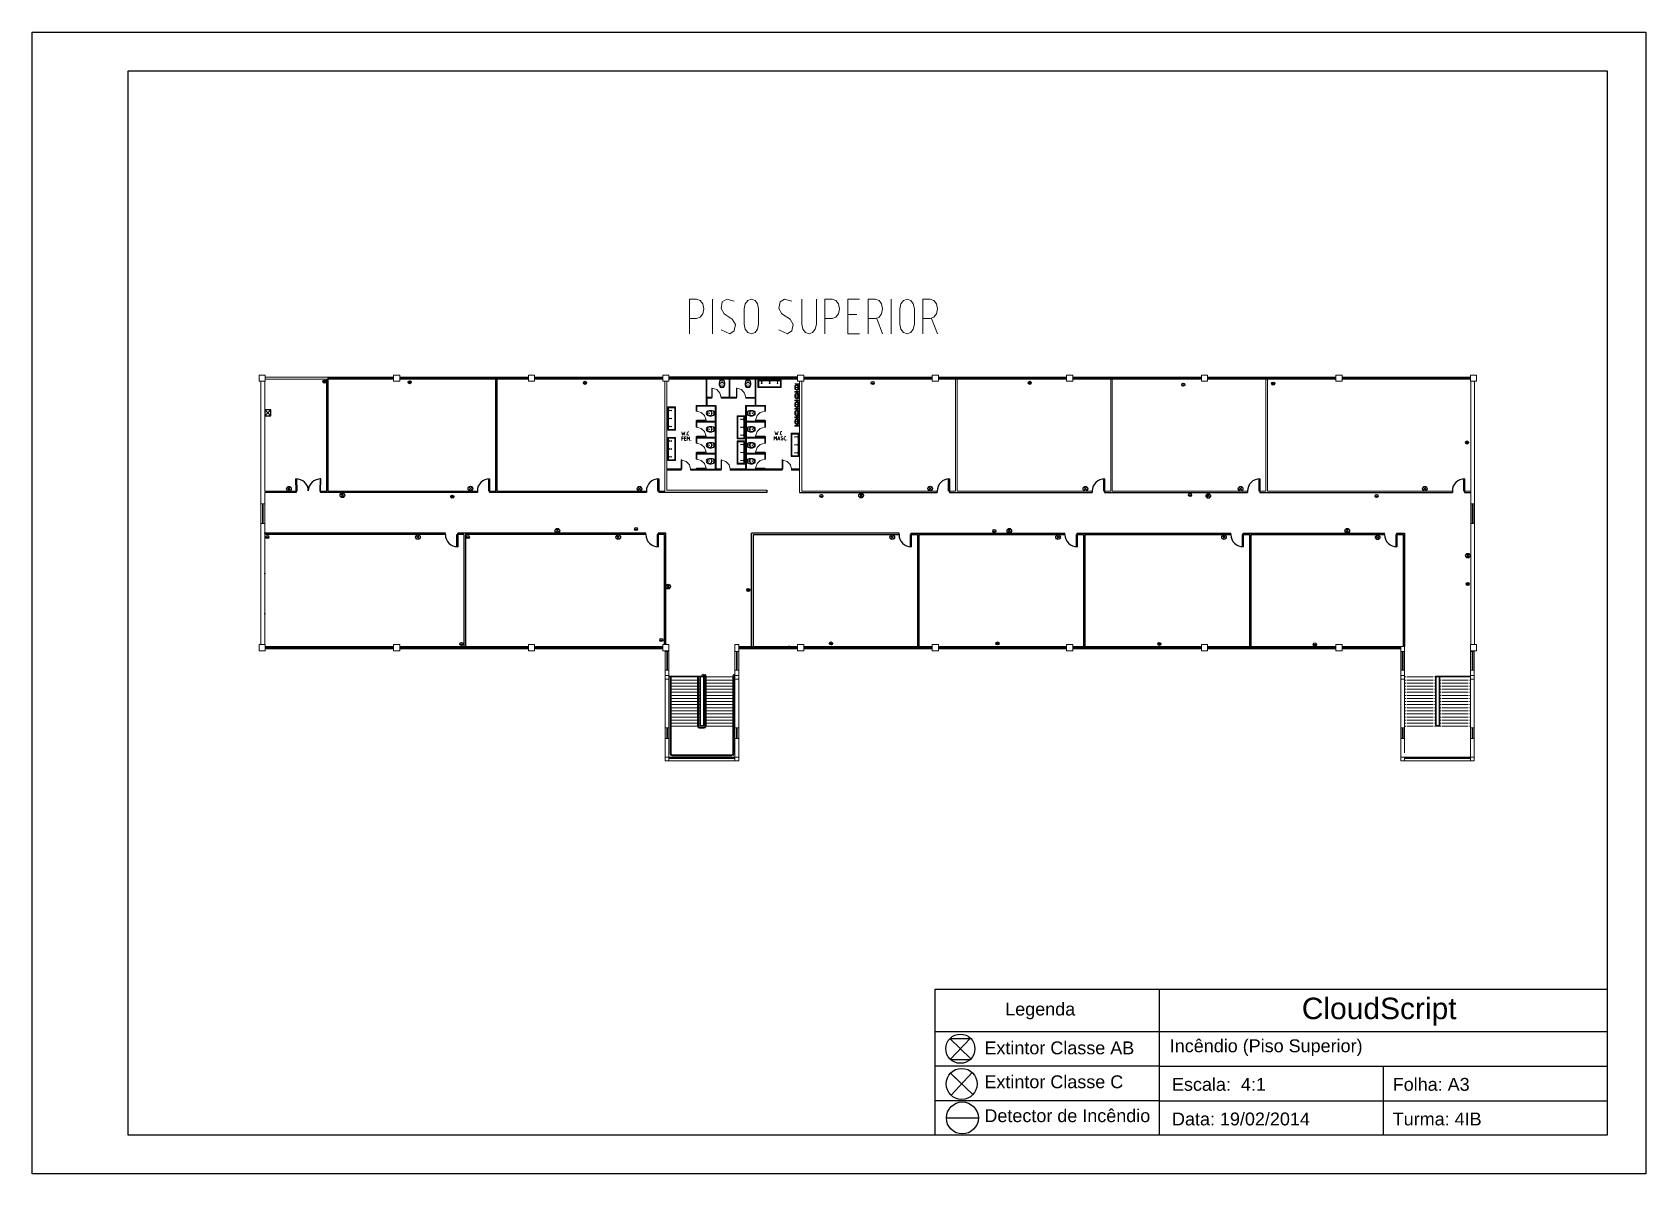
# Paper-space layout 'Layout1' of a CAD drawing. Header units: millimetres. Extents: x 0 to 420, y 0 to 297.
# The model-space entities are those that its viewports show. They can reach past a viewport. Long polylines and large blocks are cut down to what shows.
import ezdxf

# ---------------------------------------------------------------- set-up
doc = ezdxf.new("R2010")
doc.units = ezdxf.units.MM
for name, color, linetype in [('Detectores', 102, 'Continuous'), ('hide', 7, 'Continuous'), ('Incendio', 10, 'Continuous')]:
    doc.layers.add(name, color=color, linetype=linetype)
doc.layers.get('hide').off()
doc.styles.get("Standard").update_dxf_attribs({"font": 'arial.ttf'})

psp = doc.layouts.get("Layout1")

# ---------------------------------------------------------------- texts
for s, height, p in [('Legenda', 3.349, (253.27, 41.17)), ('CloudScript', 5.5816, (330.47, 40.22)), ('Extintor Classe AB', 3.3494, (247.85, 31.07)), ('Incêndio (Piso Superior)', 3.3494, (296.1, 31.61)), ('Extintor Classe C', 3.3494, (247.85, 22.25)), ('Escala:  4:1', 3.3494, (296.68, 21.58)), ('Folha: A3', 3.349, (354.14, 21.58)), ('Detector de Incêndio', 3.3494, (247.85, 13.43)), ('Data: 19/02/2014', 3.3494, (296.68, 12.57)), ('Turma: 4IB', 3.349, (354.14, 12.57))]:
    psp.add_text(s, height=height).set_placement(p)

msp = doc.modelspace()

# ---------------------------------------------------------------- linework, layer by layer
for p, q in [((14.47, 20.16), (14.47, 27.43)), ((14.57, 27.43), (14.57, 27.58)), ((14.57, 20.16), (14.57, 27.43)), ((25.47, 20.16), (25.47, 27.43)), ((25.57, 20.16), (25.57, 27.43)), ((10.44, 25.05), (10.84, 25.45)), ((10.44, 25.45), (10.84, 25.05)), ((12.47, 20.06), (10.44, 20.06)), ((12.47, 20.16), (12.47, 20.06)), ((14.07, 20.16), (14.07, 20.06)), ((24.27, 20.06), (14.07, 20.06)), ((24.27, 20.16), (24.27, 20.06)), ((25.07, 20.16), (25.07, 20.06)), ((35.27, 20.06), (25.07, 20.06)), ((35.27, 20.16), (35.27, 20.06)), ((36.07, 20.16), (36.07, 20.06)), ((43.11, 20.06), (36.07, 20.06)), ((36.47, 20.16), (36.47, 20.16)), ((43.11, 20.21), (43.11, 20.06)), ((45.24, 20.06), (45.39, 20.06)), ((45.39, 20.06), (54.19, 20.06)), ((54.19, 20.16), (54.19, 20.06)), ((54.99, 20.16), (54.99, 20.06)), ((54.99, 20.06), (64.29, 20.06)), ((64.29, 20.16), (64.29, 20.06)), ((65.09, 20.16), (65.09, 20.06)), ((65.09, 20.06), (74.39, 20.06)), ((74.39, 20.16), (74.39, 20.06)), ((75.19, 20.16), (75.19, 20.06)), ((75.19, 20.06), (87.72, 20.06)), ((87.72, 20.16), (87.72, 20.06)), ((88.52, 20.16), (88.52, 20.06)), ((88.52, 20.06), (88.92, 20.06)), ((22.19, 17.43), (10.44, 17.43)), ((22.19, 17.33), (10.44, 17.33)), ((22.19, 17.33), (22.19, 17.43)), ((22.99, 17.33), (22.99, 17.43)), ((35.24, 17.43), (22.99, 17.43)), ((23.39, 17.33), (22.99, 17.33)), ((23.39, 17.33), (23.39, 10.05)), ((23.49, 17.33), (23.49, 10.05)), ((35.24, 17.33), (23.49, 17.33)), ((35.24, 17.33), (35.24, 17.43)), ((36.54, 17.43), (36.04, 17.43)), ((36.04, 17.33), (36.04, 17.43)), ((36.44, 17.33), (36.04, 17.33)), ((36.44, 10.17), (36.44, 17.33)), ((36.54, 10.17), (36.54, 17.43)), ((42.11, 10.05), (42.11, 17.43)), ((51.71, 17.43), (42.11, 17.43)), ((42.21, 17.33), (42.21, 10.05)), ((42.21, 17.33), (51.71, 17.33)), ((51.71, 17.33), (51.71, 17.43)), ((52.51, 17.33), (52.51, 17.43)), ((52.51, 17.43), (62.51, 17.43)), ((52.51, 17.33), (52.51, 17.43)), ((52.51, 17.33), (52.91, 17.33)), ((52.91, 17.33), (52.91, 10.05)), ((53.01, 17.33), (53.01, 10.05)), ((53.01, 17.33), (62.51, 17.33)), ((62.51, 17.33), (62.51, 17.43)), ((63.31, 17.33), (63.31, 17.43)), ((63.31, 17.43), (73.31, 17.43)), ((63.31, 17.33), (63.31, 17.43)), ((63.31, 17.33), (63.71, 17.33)), ((63.71, 17.33), (63.71, 10.05)), ((63.81, 17.33), (63.81, 10.05)), ((63.81, 17.33), (73.31, 17.33)), ((73.31, 17.33), (73.31, 17.43)), ((74.11, 17.33), (74.11, 17.43)), ((74.11, 17.43), (83.31, 17.43)), ((74.11, 17.33), (74.51, 17.33)), ((74.51, 17.33), (74.51, 10.05)), ((74.61, 17.33), (74.61, 10.05)), ((74.61, 17.33), (83.31, 17.33)), ((83.31, 17.33), (83.31, 17.43)), ((84.11, 17.33), (84.11, 17.43)), ((84.11, 17.43), (84.61, 17.43)), ((84.11, 17.33), (84.51, 17.33)), ((84.51, 17.33), (84.51, 10.05)), ((84.61, 17.43), (84.61, 10.05)), ((44.61, 10.05), (44.51, 10.05))]:
    msp.add_line(p, q)
at = {"color": 0}
for p, q in [((39.48, 26.25), (39.2, 26.25)), ((39.2, 26.25), (39.2, 25.73)), ((41.08, 26.25), (40.13, 26.25)), ((42.35, 26.25), (42.35, 25.73)), ((39.48, 26.2), (39.2, 26.2)), ((39.75, 25.73), (39.75, 21.58)), ((39.8, 25.73), (39.8, 21.58)), ((41.08, 26.2), (40.13, 26.2)), ((41.72, 25.73), (41.72, 21.58)), ((41.77, 25.73), (41.77, 21.58)), ((42.4, 25.73), (42.4, 26.2)), ((37.49, 21.58), (36.6, 21.58)), ((37.49, 21.53), (36.6, 21.53)), ((40.08, 21.53), (38.15, 21.53)), ((40.08, 21.58), (39.8, 21.58)), ((41.77, 21.58), (40.73, 21.58)), ((43.02, 21.53), (40.73, 21.53)), ((44.06, 21.58), (43.02, 21.58)), ((44.06, 21.53), (43.02, 21.53)), ((45.24, 21.58), (44.71, 21.58)), ((45.24, 21.53), (44.71, 21.53))]:
    msp.add_line(p, q, dxfattribs=at)
at = {"color": 7, "lineweight": 0}
msp.add_line((41.28, 10.05), (44.51, 10.05), dxfattribs=at)
at = {"color": 1, "lineweight": 0}
for points in [[(38.07, 30.39), (38.07, 32.64), (38.53, 32.64)], [(38.53, 31.39), (38.77, 31.47), (38.94, 31.7), (39, 32.02), (38.94, 32.33), (38.77, 32.56), (38.53, 32.64)], [(39.57, 30.39), (39.57, 32.64)], [(40.98, 32.52), (40.51, 32.64), (40.21, 32.46), (40.14, 32.03), (40.34, 31.69), (40.86, 31.34)], [(42.57, 32.02), (42.51, 32.33), (42.34, 32.56), (42.1, 32.64), (41.87, 32.56), (41.7, 32.33), (41.63, 32.02)], [(44.73, 32.52), (44.26, 32.64), (43.97, 32.46), (43.9, 32.03), (44.09, 31.69), (44.62, 31.34)], [(45.39, 32.64), (45.39, 31.02), (45.45, 30.7), (45.62, 30.47), (45.86, 30.39), (46.09, 30.47), (46.26, 30.7), (46.33, 31.02), (46.33, 32.64)], [(46.89, 30.39), (46.89, 32.64), (47.36, 32.64)], [(47.36, 31.39), (47.59, 31.47), (47.77, 31.7), (47.83, 32.02), (47.77, 32.33), (47.59, 32.56), (47.36, 32.64)], [(49.14, 30.39), (48.39, 30.39), (48.39, 32.64), (49.14, 32.64)], [(49.71, 30.39), (49.71, 32.64), (50.17, 32.64)], [(50.17, 31.39), (50.41, 31.47), (50.58, 31.7), (50.64, 32.02), (50.58, 32.33), (50.41, 32.56), (50.17, 32.64)], [(51.2, 30.39), (51.2, 32.64)], [(52.71, 32.02), (52.64, 32.33), (52.48, 32.56), (52.24, 32.64), (52.01, 32.56), (51.83, 32.33), (51.77, 32.02)], [(53.27, 30.39), (53.27, 32.64), (53.74, 32.64)], [(53.74, 31.39), (53.97, 31.47), (54.15, 31.7), (54.21, 32.02), (54.15, 32.33), (53.97, 32.56), (53.74, 32.64)], [(41.63, 31.02), (41.63, 32.02)], [(42.57, 32.02), (42.57, 31.02)], [(48.96, 31.64), (48.39, 31.64)], [(51.77, 31.02), (51.77, 32.02)], [(52.71, 32.02), (52.71, 31.02)], [(38.53, 31.39), (38.07, 31.39)], [(40.13, 30.64), (40.7, 30.39)], [(40.7, 30.39), (40.98, 30.58), (41.06, 31), (40.86, 31.34)], [(41.63, 31.02), (41.7, 30.7), (41.87, 30.47), (42.1, 30.39), (42.34, 30.47), (42.51, 30.7), (42.57, 31.02)], [(43.88, 30.64), (44.45, 30.39)], [(44.45, 30.39), (44.74, 30.58), (44.82, 31), (44.62, 31.34)], [(47.36, 31.39), (46.89, 31.39)], [(50.17, 31.39), (49.71, 31.39)], [(50.26, 31.39), (50.64, 30.39)], [(51.77, 31.02), (51.83, 30.7), (52.01, 30.47), (52.24, 30.39), (52.48, 30.47), (52.64, 30.7), (52.71, 31.02)], [(53.74, 31.39), (53.27, 31.39)], [(53.83, 31.39), (54.21, 30.39)]]:
    msp.add_lwpolyline(points, dxfattribs=at)
at = {"color": 7, "lineweight": 0}
for points in [[(10.07, 27.31), (10.47, 27.31), (10.47, 27.71), (10.07, 27.71), (10.07, 27.31), (10.07, 27.31)], [(10.19, 27.31), (10.19, 17.34), (10.19, 10.17)], [(10.44, 27.31), (10.44, 20.16)], [(10.47, 27.58), (18.82, 27.58)], [(10.47, 27.43), (14.47, 27.43)], [(14.57, 27.53), (18.82, 27.53)], [(14.57, 27.48), (18.82, 27.48)], [(14.57, 27.43), (18.82, 27.43)], [(18.82, 27.31), (19.22, 27.31), (19.22, 27.71), (18.82, 27.71), (18.82, 27.31), (18.82, 27.31)], [(19.22, 27.58), (27.59, 27.58)], [(19.22, 27.53), (27.59, 27.53)], [(19.22, 27.48), (27.59, 27.48)], [(19.22, 27.43), (27.59, 27.43)], [(27.59, 27.31), (27.99, 27.31), (27.99, 27.71), (27.59, 27.71), (27.59, 27.31), (27.59, 27.31)], [(27.99, 27.58), (36.34, 27.58)], [(27.99, 27.53), (36.34, 27.53)], [(27.99, 27.48), (36.34, 27.48)], [(27.99, 27.43), (36.34, 27.43)], [(36.47, 27.31), (36.47, 20.16), (36.07, 20.16)], [(36.34, 27.31), (36.74, 27.31), (36.74, 27.71), (36.34, 27.71), (36.34, 27.31), (36.34, 27.31)], [(36.74, 27.6), (45.11, 27.6)], [(36.74, 27.55), (45.11, 27.55)], [(36.74, 27.5), (45.11, 27.5)], [(36.74, 27.45), (45.11, 27.45)], [(39.15, 25.73), (39.15, 27.45)], [(39.2, 26.25), (39.2, 27.45)], [(40.01, 27.05), (40, 27.07), (40, 27.09), (40, 27.11), (40, 27.13), (40, 27.15), (40.01, 27.17), (40.01, 27.19), (40.01, 27.21), (40.02, 27.23), (40.02, 27.25), (40.03, 27.28), (40.04, 27.31), (40.05, 27.33), (40.06, 27.35), (40.07, 27.38), (40.09, 27.41), (40.1, 27.41), (40.1, 27.41), (40.19, 27.41), (40.28, 27.41), (40.28, 27.41), (40.29, 27.41), (40.31, 27.38), (40.32, 27.35), (40.33, 27.33), (40.34, 27.31), (40.35, 27.28), (40.36, 27.25), (40.36, 27.23), (40.37, 27.21), (40.37, 27.19), (40.37, 27.17), (40.38, 27.15), (40.38, 27.13), (40.38, 27.11), (40.38, 27.09), (40.38, 27.07), (40.37, 27.05), (40.34, 26.96), (40.28, 26.89), (40.19, 26.87)], [(40.29, 27.41), (40.3, 27.38), (40.32, 27.35), (40.33, 27.33), (40.34, 27.31), (40.35, 27.28), (40.35, 27.25), (40.36, 27.23), (40.36, 27.21), (40.37, 27.19), (40.37, 27.17), (40.37, 27.15), (40.37, 27.13), (40.37, 27.11), (40.37, 27.09), (40.37, 27.07), (40.37, 27.05), (40.34, 26.96), (40.27, 26.89), (40.19, 26.87), (40.11, 26.89), (40.04, 26.96), (40.01, 27.05), (40.01, 27.07), (40.01, 27.09), (40.01, 27.11), (40.01, 27.13), (40.01, 27.15), (40.01, 27.17), (40.01, 27.19), (40.02, 27.21), (40.02, 27.23), (40.03, 27.25), (40.03, 27.28), (40.04, 27.31), (40.05, 27.33), (40.06, 27.35), (40.08, 27.38), (40.09, 27.41), (40.1, 27.41)], [(40.1, 27.33), (40.11, 27.33), (40.12, 27.34), (40.11, 27.36), (40.1, 27.36), (40.09, 27.36), (40.08, 27.34), (40.09, 27.33), (40.1, 27.33), (40.1, 27.33)], [(40.19, 27.35), (40.2, 27.36), (40.21, 27.37), (40.2, 27.38), (40.19, 27.39), (40.18, 27.38), (40.17, 27.37), (40.18, 27.36), (40.19, 27.35), (40.19, 27.35)], [(40.28, 27.33), (40.29, 27.33), (40.3, 27.34), (40.29, 27.36), (40.28, 27.36), (40.27, 27.36), (40.26, 27.34), (40.27, 27.33), (40.28, 27.33), (40.28, 27.33)], [(40.29, 27.41), (40.28, 27.41)], [(40.66, 26.25), (40.66, 27.45)], [(40.71, 26.2), (40.71, 27.45)], [(41.7, 27.05), (41.7, 27.07), (41.7, 27.09), (41.7, 27.11), (41.7, 27.13), (41.7, 27.15), (41.7, 27.17), (41.7, 27.19), (41.71, 27.21), (41.71, 27.23), (41.72, 27.25), (41.73, 27.28), (41.74, 27.31), (41.74, 27.33), (41.75, 27.35), (41.76, 27.38), (41.78, 27.41), (41.79, 27.41), (41.79, 27.41), (41.88, 27.41), (41.97, 27.41), (41.97, 27.41), (41.98, 27.41), (42, 27.38), (42.01, 27.35), (42.02, 27.33), (42.03, 27.31), (42.04, 27.28), (42.05, 27.25), (42.05, 27.23), (42.06, 27.21), (42.06, 27.19), (42.06, 27.17), (42.07, 27.15), (42.07, 27.13), (42.07, 27.11), (42.07, 27.09), (42.07, 27.07), (42.06, 27.05), (42.03, 26.96), (41.97, 26.89), (41.88, 26.87)], [(41.98, 27.41), (41.99, 27.38), (42.01, 27.35), (42.02, 27.33), (42.03, 27.31), (42.04, 27.28), (42.04, 27.25), (42.05, 27.23), (42.05, 27.21), (42.06, 27.19), (42.06, 27.17), (42.06, 27.15), (42.06, 27.13), (42.06, 27.11), (42.06, 27.09), (42.06, 27.07), (42.06, 27.05), (42.03, 26.96), (41.96, 26.89), (41.88, 26.87), (41.8, 26.89), (41.74, 26.96), (41.71, 27.05), (41.7, 27.07), (41.7, 27.09), (41.7, 27.11), (41.7, 27.13), (41.7, 27.15), (41.71, 27.17), (41.71, 27.19), (41.71, 27.21), (41.72, 27.23), (41.72, 27.25), (41.73, 27.28), (41.74, 27.31), (41.75, 27.33), (41.76, 27.35), (41.77, 27.38), (41.78, 27.41), (41.79, 27.41)], [(41.79, 27.33), (41.8, 27.33), (41.81, 27.34), (41.8, 27.36), (41.79, 27.36), (41.78, 27.36), (41.77, 27.34), (41.78, 27.33), (41.79, 27.33), (41.79, 27.33)], [(41.88, 27.35), (41.89, 27.36), (41.9, 27.37), (41.89, 27.38), (41.88, 27.39), (41.87, 27.38), (41.86, 27.37), (41.87, 27.36), (41.88, 27.35), (41.88, 27.35)], [(41.97, 27.33), (41.98, 27.33), (41.99, 27.34), (41.98, 27.36), (41.97, 27.36), (41.96, 27.36), (41.95, 27.34), (41.96, 27.33), (41.97, 27.33), (41.97, 27.33)], [(41.98, 27.41), (41.97, 27.41)], [(42.35, 26.25), (42.35, 27.45)], [(42.4, 26.2), (42.4, 27.45)], [(42.53, 26.89), (42.53, 27.39), (44.04, 27.39), (44.04, 26.89), (42.53, 26.89), (42.53, 26.89)], [(42.58, 26.94), (42.58, 27.34), (43.99, 27.34), (43.99, 26.94), (42.58, 26.94), (42.58, 26.94)], [(42.77, 27.42), (42.79, 27.42), (42.8, 27.44), (42.79, 27.46), (42.77, 27.47), (42.76, 27.46), (42.75, 27.44), (42.76, 27.42), (42.77, 27.42), (42.77, 27.42)], [(42.75, 27.32), (42.8, 27.16), (42.75, 27.16), (42.8, 27.32), (42.75, 27.32), (42.75, 27.32)], [(42.77, 27.32), (42.77, 27.42)], [(43.29, 27.42), (43.31, 27.42), (43.32, 27.44), (43.31, 27.46), (43.29, 27.47), (43.27, 27.46), (43.27, 27.44), (43.27, 27.42), (43.29, 27.42), (43.29, 27.42)], [(43.27, 27.32), (43.32, 27.16), (43.27, 27.16), (43.32, 27.32), (43.27, 27.32), (43.27, 27.32)], [(43.29, 27.32), (43.29, 27.42)], [(43.8, 27.42), (43.82, 27.42), (43.83, 27.44), (43.82, 27.46), (43.8, 27.47), (43.78, 27.46), (43.78, 27.44), (43.78, 27.42), (43.8, 27.42), (43.8, 27.42)], [(43.78, 27.32), (43.83, 27.16), (43.78, 27.16), (43.83, 27.32), (43.78, 27.32), (43.78, 27.32)], [(43.8, 27.32), (43.8, 27.42)], [(45.11, 27.31), (45.51, 27.31), (45.51, 27.71), (45.11, 27.71), (45.11, 27.31), (45.11, 27.31)], [(45.24, 27.31), (45.24, 20.06)], [(45.39, 27.31), (45.39, 20.16), (54.19, 20.16)], [(45.51, 27.58), (53.87, 27.58)], [(45.51, 27.53), (53.87, 27.53)], [(45.51, 27.48), (53.87, 27.48)], [(45.51, 27.43), (53.87, 27.43)], [(53.87, 27.31), (54.27, 27.31), (54.27, 27.71), (53.87, 27.71), (53.87, 27.31), (53.87, 27.31)], [(54.27, 27.58), (62.62, 27.58)], [(54.27, 27.53), (62.62, 27.53)], [(54.27, 27.48), (62.62, 27.48)], [(54.27, 27.43), (62.62, 27.43)], [(54.99, 20.16), (55.39, 20.16), (55.39, 27.43)], [(55.49, 27.43), (55.49, 20.16), (64.29, 20.16)], [(62.62, 27.31), (63.02, 27.31), (63.02, 27.71), (62.62, 27.71), (62.62, 27.31), (62.62, 27.31)], [(63.02, 27.58), (71.39, 27.58)], [(63.02, 27.53), (71.39, 27.53)], [(63.02, 27.48), (71.39, 27.48)], [(63.02, 27.43), (71.39, 27.43)], [(65.09, 20.16), (65.49, 20.16), (65.49, 27.43)], [(65.59, 27.43), (65.59, 20.16), (74.39, 20.16)], [(71.39, 27.31), (71.79, 27.31), (71.79, 27.71), (71.39, 27.71), (71.39, 27.31), (71.39, 27.31)], [(71.79, 27.58), (80.14, 27.58)], [(71.79, 27.53), (80.14, 27.53)], [(71.79, 27.48), (80.14, 27.48)], [(71.79, 27.43), (80.14, 27.43)], [(75.19, 20.16), (75.59, 20.16), (75.59, 27.43)], [(75.69, 27.43), (75.69, 20.16), (87.72, 20.16)], [(80.14, 27.31), (80.54, 27.31), (80.54, 27.71), (80.14, 27.71), (80.14, 27.31), (80.14, 27.31)], [(80.54, 27.58), (88.9, 27.58)], [(80.54, 27.53), (88.9, 27.53)], [(80.54, 27.48), (88.9, 27.48)], [(80.54, 27.43), (88.9, 27.43)], [(88.9, 27.31), (89.3, 27.31), (89.3, 27.71), (88.9, 27.71), (88.9, 27.31), (88.9, 27.31)], [(88.92, 27.31), (88.92, 20.04), (88.92, 10.17)], [(89.17, 27.31), (89.17, 20.04), (89.17, 10.17)], [(39.48, 26.2), (39.48, 26.25), (39.53, 26.25), (39.53, 26.2), (39.48, 26.2), (39.48, 26.2)], [(39.53, 26.25), (39.53, 26.86), (39.56, 26.86), (39.56, 26.25), (39.53, 26.25), (39.53, 26.25)], [(40.13, 26.25), (40.06, 26.54), (39.85, 26.76), (39.56, 26.85)], [(40.01, 27.05), (40.04, 26.96)], [(40.09, 27.21), (40.04, 27.13), (40.04, 27.09), (40.04, 27.04), (40.09, 26.97), (40.19, 26.93), (40.29, 26.97), (40.34, 27.04), (40.34, 27.09), (40.34, 27.13), (40.29, 27.21), (40.19, 27.25)], [(40.05, 27.13), (40.04, 27.09), (40.05, 27.04), (40.09, 26.98), (40.19, 26.94)], [(40.04, 26.96), (40.1, 26.89)], [(40.18, 27.24), (40.09, 27.21), (40.05, 27.13)], [(40.19, 27.25), (40.09, 27.21)], [(40.19, 26.87), (40.1, 26.89)], [(40.66, 26.25), (40.13, 26.25)], [(40.13, 26.2), (40.13, 26.25)], [(40.22, 27.24), (40.21, 27.26), (40.17, 27.26), (40.16, 27.24)], [(40.16, 27.24), (40.16, 27.21), (40.18, 27.2), (40.2, 27.2), (40.22, 27.21), (40.22, 27.24)], [(40.21, 27.24), (40.2, 27.25), (40.18, 27.25), (40.17, 27.24)], [(40.17, 27.24), (40.17, 27.22), (40.18, 27.21), (40.2, 27.21), (40.21, 27.22), (40.21, 27.24)], [(40.2, 27.24), (40.19, 27.24), (40.18, 27.24)], [(40.19, 27.05), (40.2, 27.05), (40.2, 27.06), (40.2, 27.07), (40.19, 27.07), (40.18, 27.07), (40.18, 27.06), (40.18, 27.05), (40.19, 27.05), (40.19, 27.05)], [(40.19, 26.94), (40.29, 26.98), (40.33, 27.04), (40.34, 27.09), (40.33, 27.13)], [(40.33, 27.13), (40.29, 27.21), (40.2, 27.24)], [(41.08, 26.2), (41.08, 26.25), (41.13, 26.25), (41.13, 26.2), (41.08, 26.2), (41.08, 26.2)], [(41.13, 26.25), (41.13, 26.86), (41.16, 26.86), (41.16, 26.25), (41.13, 26.25), (41.13, 26.25)], [(41.74, 26.25), (41.66, 26.54), (41.45, 26.76), (41.16, 26.85)], [(41.7, 27.05), (41.73, 26.96)], [(41.78, 27.21), (41.73, 27.13), (41.73, 27.09), (41.74, 27.04), (41.78, 26.97), (41.88, 26.93), (41.98, 26.97), (42.03, 27.04), (42.03, 27.09), (42.03, 27.13), (41.98, 27.21), (41.88, 27.25)], [(41.73, 26.96), (41.79, 26.89)], [(41.87, 27.24), (41.78, 27.21), (41.74, 27.13)], [(41.74, 27.13), (41.74, 27.09), (41.75, 27.04), (41.78, 26.98), (41.88, 26.94)], [(42.35, 26.25), (41.74, 26.25)], [(41.74, 26.2), (41.74, 26.25)], [(41.88, 27.25), (41.78, 27.21)], [(41.88, 26.87), (41.79, 26.89)], [(41.91, 27.24), (41.9, 27.26), (41.86, 27.26), (41.85, 27.24)], [(41.85, 27.24), (41.85, 27.21), (41.87, 27.2), (41.89, 27.2), (41.91, 27.21), (41.91, 27.24)], [(41.9, 27.24), (41.89, 27.25), (41.87, 27.25), (41.86, 27.24)], [(41.86, 27.24), (41.86, 27.22), (41.87, 27.21), (41.89, 27.21), (41.9, 27.22), (41.9, 27.24)], [(41.89, 27.24), (41.88, 27.24), (41.87, 27.24)], [(41.88, 27.05), (41.89, 27.05), (41.89, 27.06), (41.89, 27.07), (41.88, 27.07), (41.87, 27.07), (41.87, 27.06), (41.87, 27.05), (41.88, 27.05), (41.88, 27.05)], [(41.88, 26.94), (41.98, 26.98), (42.02, 27.04), (42.03, 27.09), (42.02, 27.13)], [(42.02, 27.13), (41.98, 27.21), (41.89, 27.24)], [(44.93, 26.94), (44.92, 26.9)], [(44.92, 26.9), (44.93, 26.87)], [(44.92, 26.9), (44.92, 26.9)], [(44.93, 26.38), (44.92, 26.35)], [(44.92, 26.34), (44.92, 26.35)], [(44.92, 26.34), (44.93, 26.31)], [(45.24, 27.14), (44.93, 27.14)], [(44.95, 27.01), (44.93, 26.98)], [(44.93, 26.98), (44.93, 26.94)], [(44.93, 26.87), (44.93, 26.82)], [(44.93, 26.82), (44.95, 26.79)], [(45.24, 26.64), (44.93, 26.64)], [(44.93, 26.64), (44.93, 26.59)], [(45.24, 26.59), (44.93, 26.59)], [(44.95, 26.45), (44.93, 26.42)], [(44.93, 26.42), (44.93, 26.38)], [(44.93, 26.31), (44.93, 26.27)], [(44.93, 26.27), (44.95, 26.24)], [(45.06, 27.05), (45.05, 27.05), (45.02, 27.05), (44.96, 26.98), (44.94, 26.9), (44.96, 26.82), (45.02, 26.76), (45.05, 26.75), (45.06, 26.75)], [(45.06, 26.49), (45.05, 26.49), (45.02, 26.49), (44.96, 26.42), (44.94, 26.34), (44.96, 26.26), (45.02, 26.2), (45.05, 26.2), (45.06, 26.2)], [(44.96, 27.03), (44.95, 27.01)], [(44.95, 26.79), (44.96, 26.77)], [(44.96, 26.48), (44.95, 26.45)], [(45.03, 27.09), (44.96, 27.03)], [(44.96, 26.77), (45.03, 26.72)], [(45.03, 26.53), (44.96, 26.48)], [(44.99, 26.99), (44.97, 26.91)], [(44.97, 26.9), (44.97, 26.91)], [(44.97, 26.89), (44.97, 26.9)], [(44.97, 26.89), (44.99, 26.81)], [(44.99, 26.44), (44.97, 26.35)], [(44.97, 26.34), (44.97, 26.35)], [(44.97, 26.34), (44.99, 26.25)], [(44.97, 26.34), (44.97, 26.34)], [(45.02, 27.04), (44.99, 26.99)], [(44.99, 26.81), (45.02, 26.76)], [(45.02, 26.48), (44.99, 26.44)], [(44.99, 26.25), (45.02, 26.21)], [(45.1, 27.06), (45.06, 27.08), (45.01, 27.08)], [(45.01, 26.72), (45.06, 26.72), (45.1, 26.74)], [(45.1, 26.51), (45.06, 26.53), (45.01, 26.52)], [(45.06, 27.05), (45.04, 27.05), (45.02, 27.04)], [(45.02, 26.76), (45.04, 26.75), (45.06, 26.76)], [(45.06, 26.49), (45.04, 26.49), (45.02, 26.48)], [(45.22, 27.02), (45.13, 27.09), (45.03, 27.09)], [(45.03, 26.72), (45.13, 26.72), (45.22, 26.78)], [(45.22, 26.47), (45.13, 26.53), (45.03, 26.53)], [(45.05, 26.9), (45.04, 26.91), (45.04, 26.9), (45.04, 26.9), (45.05, 26.9), (45.05, 26.9), (45.05, 26.9)], [(45.05, 26.34), (45.05, 26.35), (45.04, 26.35), (45.04, 26.34), (45.05, 26.34), (45.05, 26.34)], [(45.05, 26.92), (45.05, 26.92), (45.05, 26.92), (45.05, 26.92), (45.05, 26.91), (45.05, 26.92), (45.05, 26.92)], [(45.05, 26.89), (45.05, 26.89), (45.05, 26.88), (45.05, 26.88), (45.05, 26.89), (45.05, 26.89)], [(45.05, 26.36), (45.05, 26.36), (45.05, 26.36), (45.05, 26.36), (45.05, 26.36), (45.05, 26.36)], [(45.05, 26.33), (45.05, 26.33), (45.05, 26.33), (45.05, 26.33), (45.05, 26.32), (45.05, 26.33), (45.05, 26.33)], [(45.07, 27.05), (45.06, 27.05)], [(45.07, 26.93), (45.07, 26.93), (45.06, 26.93), (45.07, 26.92), (45.07, 26.92), (45.07, 26.93), (45.07, 26.93)], [(45.07, 26.9), (45.07, 26.9), (45.06, 26.9), (45.07, 26.9), (45.07, 26.9), (45.07, 26.9), (45.07, 26.9)], [(45.07, 26.88), (45.07, 26.88), (45.06, 26.88), (45.06, 26.88), (45.07, 26.87), (45.07, 26.88), (45.07, 26.88), (45.07, 26.88)], [(45.06, 26.76), (45.07, 26.76)], [(45.07, 26.49), (45.06, 26.49)], [(45.07, 26.37), (45.07, 26.37), (45.07, 26.37), (45.06, 26.37), (45.07, 26.37), (45.07, 26.36), (45.07, 26.37), (45.07, 26.37)], [(45.07, 26.34), (45.07, 26.35), (45.07, 26.35), (45.06, 26.34), (45.07, 26.34), (45.07, 26.34), (45.07, 26.34)], [(45.07, 26.32), (45.07, 26.32), (45.06, 26.32), (45.06, 26.32), (45.07, 26.32), (45.07, 26.32), (45.07, 26.32)], [(45.12, 26.98), (45.07, 27.05)], [(45.07, 26.76), (45.12, 26.82)], [(45.12, 26.42), (45.07, 26.49)], [(45.07, 26.2), (45.12, 26.26)], [(45.09, 26.92), (45.09, 26.92), (45.08, 26.92), (45.08, 26.92), (45.08, 26.91), (45.09, 26.92), (45.09, 26.92)], [(45.09, 26.88), (45.09, 26.89), (45.08, 26.89), (45.08, 26.88), (45.09, 26.88), (45.09, 26.88)], [(45.09, 26.36), (45.08, 26.36), (45.08, 26.36), (45.09, 26.36), (45.09, 26.36), (45.09, 26.36)], [(45.09, 26.33), (45.08, 26.33), (45.08, 26.33), (45.08, 26.32), (45.09, 26.32), (45.09, 26.33), (45.09, 26.33)], [(45.09, 26.9), (45.09, 26.9), (45.09, 26.9), (45.09, 26.9), (45.09, 26.9), (45.09, 26.9)], [(45.09, 26.34), (45.09, 26.35), (45.09, 26.35), (45.09, 26.34), (45.09, 26.34), (45.09, 26.34)], [(45.16, 26.92), (45.14, 27), (45.1, 27.06)], [(45.1, 26.74), (45.14, 26.8)], [(45.16, 26.36), (45.14, 26.45), (45.1, 26.51)], [(45.13, 26.9), (45.12, 26.98)], [(45.12, 26.82), (45.13, 26.9)], [(45.13, 26.34), (45.12, 26.42)], [(45.12, 26.26), (45.13, 26.34)], [(45.14, 26.8), (45.16, 26.89)], [(45.14, 26.24), (45.16, 26.33)], [(45.2, 26.9), (45.19, 26.92), (45.17, 26.93), (45.16, 26.92), (45.15, 26.9), (45.16, 26.88), (45.17, 26.88), (45.19, 26.88), (45.2, 26.9), (45.2, 26.9)], [(45.2, 26.34), (45.19, 26.36), (45.17, 26.37), (45.16, 26.36), (45.15, 26.34), (45.16, 26.33), (45.17, 26.32), (45.19, 26.33), (45.2, 26.34), (45.2, 26.34)], [(45.17, 26.93), (45.16, 26.92)], [(45.16, 26.88), (45.17, 26.88)], [(45.17, 26.37), (45.16, 26.36)], [(45.16, 26.32), (45.17, 26.32)], [(45.17, 26.93), (45.18, 26.93), (45.18, 26.93)], [(45.18, 26.9), (45.18, 26.91), (45.17, 26.91), (45.17, 26.91), (45.17, 26.9), (45.17, 26.9), (45.17, 26.89), (45.18, 26.9), (45.18, 26.9), (45.18, 26.9)], [(45.18, 26.87), (45.18, 26.87), (45.17, 26.88)], [(45.17, 26.37), (45.18, 26.37), (45.18, 26.38)], [(45.18, 26.34), (45.18, 26.35), (45.17, 26.35), (45.17, 26.35), (45.17, 26.34), (45.17, 26.34), (45.17, 26.34), (45.18, 26.34), (45.18, 26.34), (45.18, 26.34)], [(45.18, 26.31), (45.18, 26.32), (45.17, 26.32)], [(45.22, 26.98), (45.19, 26.96), (45.18, 26.95), (45.18, 26.93)], [(45.18, 26.92), (45.19, 26.92), (45.19, 26.93), (45.19, 26.93)], [(45.19, 26.87), (45.19, 26.88), (45.18, 26.88)], [(45.22, 26.82), (45.19, 26.84), (45.18, 26.86), (45.18, 26.87)], [(45.22, 26.43), (45.19, 26.4), (45.18, 26.39), (45.18, 26.38)], [(45.18, 26.37), (45.19, 26.37), (45.19, 26.37)], [(45.19, 26.32), (45.19, 26.32), (45.18, 26.32)], [(45.22, 26.26), (45.19, 26.29), (45.18, 26.3), (45.18, 26.31)], [(45.2, 26.95), (45.19, 26.95), (45.19, 26.94)], [(45.19, 26.94), (45.19, 26.93)], [(45.19, 26.86), (45.19, 26.87)], [(45.19, 26.86), (45.19, 26.85), (45.2, 26.85)], [(45.2, 26.4), (45.19, 26.39), (45.19, 26.39)], [(45.19, 26.39), (45.19, 26.37)], [(45.19, 26.3), (45.19, 26.32)], [(45.19, 26.3), (45.19, 26.3), (45.2, 26.29)], [(45.22, 26.96), (45.2, 26.95)], [(45.22, 26.84), (45.2, 26.85)], [(45.22, 26.4), (45.2, 26.4)], [(45.22, 26.29), (45.2, 26.29)], [(45.22, 27.01), (45.22, 27.02)], [(45.22, 27.01), (45.22, 26.9), (45.22, 26.79), (45.22, 26.78)], [(45.22, 26.95), (45.22, 26.96)], [(45.22, 26.84), (45.22, 26.85), (45.22, 26.85)], [(45.22, 26.46), (45.22, 26.47)], [(45.22, 26.46), (45.22, 26.34), (45.22, 26.23), (45.22, 26.22)], [(45.22, 26.4), (45.22, 26.4)], [(45.22, 26.29), (45.22, 26.29)], [(10.44, 25.45), (10.44, 25.5)], [(36.65, 25.39), (36.64, 25.41), (36.62, 25.42), (36.61, 25.41), (36.6, 25.39), (36.61, 25.37), (36.62, 25.37), (36.64, 25.37), (36.65, 25.39), (36.65, 25.39)], [(36.75, 25.39), (36.65, 25.39)], [(37.17, 24.12), (36.67, 24.12), (36.67, 25.63), (37.17, 25.63), (37.17, 24.12), (37.17, 24.12)], [(37.12, 24.17), (36.72, 24.17), (36.72, 25.58), (37.12, 25.58), (37.12, 24.17), (37.12, 24.17)], [(36.75, 25.37), (36.9, 25.42), (36.9, 25.37), (36.75, 25.42), (36.75, 25.37), (36.75, 25.37)], [(38.5, 25.73), (38.5, 25.35)], [(39.8, 25.73), (38.5, 25.73)], [(39.75, 25.73), (38.5, 25.73)], [(38.5, 25.35), (38.55, 25.35)], [(38.55, 25.68), (38.55, 25.35)], [(38.55, 25.68), (39.75, 25.68)], [(39.15, 24.78), (39.06, 25.07), (38.84, 25.28), (38.55, 25.35)], [(39.19, 25.14), (39.26, 25.07), (39.35, 25.04), (39.37, 25.04), (39.39, 25.04), (39.41, 25.04), (39.43, 25.04), (39.45, 25.04), (39.47, 25.04), (39.49, 25.04), (39.51, 25.05), (39.53, 25.05), (39.55, 25.05), (39.58, 25.06), (39.61, 25.07), (39.63, 25.08), (39.65, 25.09), (39.68, 25.11), (39.71, 25.12), (39.71, 25.13), (39.71, 25.14), (39.71, 25.22), (39.71, 25.31), (39.71, 25.32), (39.71, 25.32), (39.68, 25.34), (39.65, 25.36), (39.63, 25.36), (39.61, 25.37), (39.58, 25.38), (39.55, 25.39), (39.53, 25.4), (39.51, 25.4), (39.49, 25.4), (39.47, 25.41), (39.45, 25.41), (39.43, 25.41), (39.41, 25.41), (39.39, 25.41), (39.37, 25.41), (39.35, 25.41), (39.26, 25.37), (39.19, 25.31), (39.16, 25.22)], [(39.16, 25.22), (39.19, 25.14)], [(39.71, 25.31), (39.71, 25.32), (39.68, 25.34), (39.65, 25.35), (39.63, 25.36), (39.61, 25.37), (39.58, 25.38), (39.55, 25.39), (39.53, 25.39), (39.51, 25.4), (39.49, 25.4), (39.47, 25.4), (39.45, 25.4), (39.43, 25.41), (39.41, 25.41), (39.39, 25.41), (39.37, 25.41), (39.35, 25.4), (39.26, 25.37), (39.19, 25.31), (39.17, 25.22), (39.19, 25.14), (39.26, 25.08), (39.35, 25.04), (39.37, 25.04), (39.39, 25.04), (39.41, 25.04), (39.43, 25.04), (39.45, 25.04), (39.47, 25.04), (39.49, 25.05), (39.51, 25.05), (39.53, 25.05), (39.55, 25.06), (39.58, 25.07), (39.61, 25.08), (39.63, 25.09), (39.65, 25.09), (39.68, 25.11), (39.71, 25.13), (39.71, 25.14)], [(39.27, 25.32), (39.23, 25.22)], [(39.23, 25.22), (39.27, 25.12)], [(39.27, 25.32), (39.24, 25.22)], [(39.24, 25.22), (39.27, 25.13)], [(39.34, 25.37), (39.27, 25.32)], [(39.34, 25.36), (39.27, 25.32)], [(39.39, 25.38), (39.34, 25.37)], [(39.39, 25.37), (39.34, 25.36)], [(39.37, 25.22), (39.36, 25.23), (39.35, 25.24), (39.34, 25.23), (39.34, 25.22), (39.34, 25.21), (39.35, 25.21), (39.36, 25.21), (39.37, 25.22), (39.37, 25.22)], [(39.43, 25.37), (39.39, 25.38)], [(39.43, 25.37), (39.39, 25.37)], [(39.51, 25.32), (39.43, 25.37)], [(39.54, 25.24), (39.51, 25.32), (39.43, 25.37)], [(39.43, 25.08), (39.51, 25.13), (39.54, 25.21)], [(39.54, 25.26), (39.51, 25.25), (39.5, 25.24), (39.5, 25.21), (39.51, 25.19), (39.54, 25.19)], [(39.55, 25.22), (39.51, 25.32)], [(39.54, 25.24), (39.52, 25.24), (39.51, 25.23), (39.51, 25.21), (39.52, 25.2), (39.54, 25.2)], [(39.51, 25.12), (39.55, 25.22)], [(39.54, 25.19), (39.56, 25.21), (39.56, 25.24), (39.54, 25.26)], [(39.54, 25.22), (39.54, 25.24)], [(39.54, 25.2), (39.55, 25.22), (39.55, 25.23), (39.54, 25.24)], [(39.54, 25.22), (39.54, 25.21)], [(39.66, 25.31), (39.66, 25.32), (39.64, 25.33), (39.63, 25.32), (39.63, 25.31), (39.63, 25.3), (39.64, 25.29), (39.66, 25.3), (39.66, 25.31), (39.66, 25.31)], [(39.69, 25.22), (39.68, 25.24), (39.67, 25.24), (39.66, 25.24), (39.65, 25.22), (39.66, 25.21), (39.67, 25.21), (39.68, 25.21), (39.69, 25.22), (39.69, 25.22)], [(40.71, 26.2), (40.13, 26.2)], [(41.72, 25.73), (43.02, 25.73)], [(42.35, 26.2), (41.74, 26.2)], [(43.02, 25.73), (41.77, 25.73)], [(42.97, 25.68), (41.77, 25.68)], [(42.18, 25.04), (42.16, 25.04), (42.14, 25.04), (42.12, 25.04), (42.1, 25.04), (42.08, 25.04), (42.06, 25.04), (42.04, 25.04), (42.02, 25.05), (42, 25.05), (41.98, 25.05), (41.95, 25.06), (41.92, 25.07), (41.9, 25.08), (41.88, 25.09), (41.84, 25.11), (41.81, 25.12), (41.81, 25.13), (41.81, 25.14), (41.81, 25.22), (41.81, 25.31), (41.81, 25.32), (41.81, 25.32), (41.84, 25.34), (41.88, 25.36), (41.9, 25.36), (41.92, 25.37), (41.95, 25.38), (41.98, 25.39), (42, 25.4), (42.02, 25.4), (42.04, 25.4), (42.06, 25.41), (42.08, 25.41), (42.1, 25.41), (42.12, 25.41), (42.14, 25.41), (42.16, 25.41), (42.18, 25.41), (42.27, 25.37), (42.34, 25.31), (42.36, 25.22)], [(41.81, 25.32), (41.84, 25.34), (41.88, 25.35), (41.9, 25.36), (41.92, 25.37), (41.95, 25.38), (41.98, 25.39), (42, 25.39), (42.02, 25.4), (42.04, 25.4), (42.06, 25.4), (42.08, 25.4), (42.1, 25.41), (42.12, 25.41), (42.14, 25.41), (42.16, 25.41), (42.18, 25.4), (42.27, 25.37), (42.34, 25.31), (42.36, 25.22), (42.34, 25.14), (42.27, 25.08), (42.18, 25.04), (42.16, 25.04), (42.14, 25.04), (42.12, 25.04), (42.1, 25.04), (42.08, 25.04), (42.06, 25.04), (42.04, 25.05), (42.02, 25.05), (42, 25.05), (41.98, 25.06), (41.95, 25.07), (41.92, 25.08), (41.9, 25.09), (41.88, 25.09), (41.84, 25.11), (41.81, 25.13), (41.81, 25.14)], [(41.81, 25.32), (41.81, 25.31)], [(41.87, 25.22), (41.87, 25.24), (41.85, 25.24), (41.84, 25.24), (41.84, 25.22), (41.84, 25.21), (41.85, 25.21), (41.87, 25.21), (41.87, 25.22), (41.87, 25.22)], [(41.9, 25.31), (41.89, 25.32), (41.88, 25.33), (41.87, 25.32), (41.86, 25.31), (41.87, 25.3), (41.88, 25.29), (41.89, 25.3), (41.9, 25.31), (41.9, 25.31)], [(41.99, 25.26), (41.96, 25.24), (41.96, 25.21), (41.99, 25.19)], [(42.01, 25.12), (42.1, 25.07), (42.14, 25.07), (42.19, 25.08), (42.26, 25.12), (42.3, 25.22), (42.26, 25.32), (42.19, 25.37), (42.14, 25.38), (42.1, 25.37), (42.01, 25.32), (41.97, 25.22)], [(41.98, 25.24), (41.97, 25.23), (41.97, 25.22), (41.98, 25.2)], [(41.97, 25.22), (42.01, 25.12)], [(42.1, 25.37), (42.02, 25.32), (41.98, 25.24)], [(41.98, 25.2), (42, 25.2), (42.01, 25.21), (42.01, 25.23), (42, 25.24), (41.98, 25.24)], [(41.98, 25.24), (41.98, 25.22), (41.98, 25.21)], [(41.98, 25.21), (42.02, 25.13), (42.1, 25.08)], [(41.99, 25.19), (42.01, 25.19), (42.03, 25.21), (42.03, 25.24), (42.01, 25.25), (41.99, 25.26)], [(42.29, 25.22), (42.25, 25.32), (42.19, 25.36), (42.14, 25.37), (42.1, 25.37)], [(42.1, 25.08), (42.14, 25.08), (42.19, 25.08), (42.25, 25.13), (42.29, 25.22)], [(42.18, 25.22), (42.18, 25.23), (42.17, 25.24), (42.16, 25.23), (42.16, 25.22), (42.16, 25.21), (42.17, 25.21), (42.18, 25.21), (42.18, 25.22), (42.18, 25.22)], [(42.36, 25.22), (42.34, 25.14)], [(42.97, 25.35), (42.68, 25.28), (42.47, 25.07), (42.38, 24.78)], [(42.97, 25.68), (42.97, 25.35)], [(43.02, 25.35), (42.97, 25.35)], [(43.02, 25.73), (43.02, 25.35)], [(44.93, 25.82), (44.92, 25.79)], [(44.92, 25.79), (44.93, 25.75)], [(44.93, 25.27), (44.92, 25.23)], [(44.92, 25.23), (44.93, 25.2)], [(44.92, 25.23), (44.92, 25.23)], [(45.24, 26.08), (44.93, 26.08)], [(44.93, 26.08), (44.93, 26.03)], [(45.24, 26.03), (44.93, 26.03)], [(44.95, 25.89), (44.93, 25.87)], [(44.93, 25.87), (44.93, 25.82)], [(44.93, 25.75), (44.93, 25.71)], [(44.93, 25.71), (44.95, 25.68)], [(45.24, 25.53), (44.93, 25.53)], [(44.93, 25.53), (44.93, 25.48)], [(45.24, 25.48), (44.93, 25.48)], [(44.95, 25.34), (44.93, 25.31)], [(44.93, 25.31), (44.93, 25.27)], [(45.06, 25.93), (45.05, 25.93), (45.02, 25.93), (44.96, 25.87), (44.94, 25.79), (44.96, 25.71), (45.02, 25.64), (45.05, 25.64), (45.06, 25.64)], [(45.06, 25.38), (45.05, 25.38), (45.02, 25.38), (44.96, 25.31), (44.94, 25.23), (44.96, 25.15), (45.02, 25.08), (45.05, 25.08), (45.06, 25.08)], [(44.95, 26.24), (44.96, 26.21)], [(44.96, 25.92), (44.95, 25.89)], [(44.95, 25.68), (44.96, 25.65)], [(44.96, 25.36), (44.95, 25.34)], [(44.96, 26.21), (45.03, 26.16)], [(45.03, 25.97), (44.96, 25.92)], [(44.96, 25.65), (45.03, 25.6)], [(45.03, 25.42), (44.96, 25.36)], [(44.99, 25.88), (44.97, 25.79)], [(44.97, 25.78), (44.97, 25.79)], [(44.97, 25.79), (44.97, 25.79)], [(44.97, 25.78), (44.99, 25.7)], [(44.99, 25.32), (44.97, 25.24)], [(44.97, 25.23), (44.97, 25.24)], [(44.97, 25.22), (44.97, 25.23)], [(44.97, 25.22), (44.99, 25.14)], [(45.02, 25.93), (44.99, 25.88)], [(44.99, 25.7), (45.02, 25.65)], [(45.02, 25.37), (44.99, 25.32)], [(45.01, 26.17), (45.06, 26.16), (45.1, 26.18)], [(45.1, 25.95), (45.06, 25.97), (45.01, 25.96)], [(45.01, 25.61), (45.06, 25.6), (45.1, 25.62)], [(45.1, 25.39), (45.06, 25.41), (45.01, 25.41)], [(45.02, 26.21), (45.04, 26.2), (45.06, 26.2)], [(45.06, 25.93), (45.04, 25.94), (45.02, 25.93)], [(45.02, 25.65), (45.04, 25.64), (45.06, 25.64)], [(45.06, 25.38), (45.04, 25.38), (45.02, 25.37)], [(45.03, 26.16), (45.13, 26.16), (45.22, 26.22)], [(45.22, 25.91), (45.13, 25.97), (45.03, 25.97)], [(45.03, 25.6), (45.13, 25.6), (45.22, 25.67)], [(45.22, 25.35), (45.13, 25.42), (45.03, 25.42)], [(45.05, 25.79), (45.05, 25.79), (45.04, 25.79), (45.04, 25.79), (45.04, 25.78), (45.05, 25.79), (45.05, 25.79)], [(45.05, 25.23), (45.04, 25.23), (45.04, 25.23), (45.05, 25.23), (45.05, 25.23), (45.05, 25.23)], [(45.05, 25.8), (45.05, 25.81), (45.05, 25.81), (45.05, 25.8), (45.05, 25.8), (45.05, 25.8)], [(45.05, 25.77), (45.05, 25.77), (45.05, 25.77), (45.05, 25.77), (45.05, 25.77), (45.05, 25.77)], [(45.05, 25.25), (45.05, 25.25), (45.05, 25.25), (45.05, 25.25), (45.05, 25.24), (45.05, 25.25), (45.05, 25.25)], [(45.05, 25.21), (45.05, 25.22), (45.05, 25.22), (45.05, 25.21), (45.05, 25.21), (45.05, 25.21)], [(45.06, 26.2), (45.07, 26.2)], [(45.07, 25.93), (45.06, 25.93)], [(45.07, 25.81), (45.07, 25.81), (45.06, 25.81), (45.07, 25.81), (45.07, 25.81), (45.07, 25.81), (45.07, 25.81)], [(45.07, 25.79), (45.07, 25.79), (45.07, 25.79), (45.06, 25.79), (45.07, 25.78), (45.07, 25.78), (45.07, 25.79), (45.07, 25.79)], [(45.07, 25.76), (45.07, 25.77), (45.06, 25.77), (45.06, 25.76), (45.07, 25.76), (45.07, 25.76), (45.07, 25.76), (45.07, 25.76)], [(45.06, 25.64), (45.07, 25.64)], [(45.07, 25.37), (45.06, 25.38)], [(45.07, 25.25), (45.07, 25.26), (45.07, 25.26), (45.06, 25.25), (45.07, 25.25), (45.07, 25.25), (45.07, 25.25)], [(45.07, 25.23), (45.07, 25.23), (45.06, 25.23), (45.07, 25.23), (45.07, 25.23), (45.07, 25.23), (45.07, 25.23)], [(45.07, 25.21), (45.07, 25.21), (45.07, 25.21), (45.06, 25.21), (45.06, 25.2), (45.07, 25.2), (45.07, 25.21), (45.07, 25.21)], [(45.12, 25.87), (45.07, 25.93)], [(45.07, 25.64), (45.12, 25.71)], [(45.12, 25.31), (45.07, 25.37)], [(45.09, 25.8), (45.09, 25.81), (45.08, 25.81), (45.08, 25.8), (45.08, 25.8), (45.09, 25.8), (45.09, 25.8)], [(45.09, 25.77), (45.09, 25.77), (45.08, 25.77), (45.08, 25.77), (45.09, 25.77), (45.09, 25.77)], [(45.09, 25.25), (45.08, 25.25), (45.08, 25.25), (45.08, 25.24), (45.09, 25.24), (45.09, 25.25), (45.09, 25.25)], [(45.09, 25.21), (45.09, 25.22), (45.08, 25.22), (45.08, 25.21), (45.09, 25.21), (45.09, 25.21)], [(45.09, 25.79), (45.09, 25.79), (45.09, 25.79), (45.09, 25.78), (45.09, 25.78), (45.09, 25.79), (45.09, 25.79)], [(45.09, 25.23), (45.09, 25.23), (45.09, 25.23), (45.09, 25.23), (45.09, 25.23), (45.09, 25.23)], [(45.1, 26.18), (45.14, 26.24)], [(45.16, 25.8), (45.14, 25.89), (45.1, 25.95)], [(45.1, 25.62), (45.14, 25.69)], [(45.16, 25.25), (45.14, 25.33), (45.1, 25.39)], [(45.13, 25.79), (45.12, 25.87)], [(45.12, 25.71), (45.13, 25.79)], [(45.13, 25.23), (45.12, 25.31)], [(45.12, 25.15), (45.13, 25.23)], [(45.14, 25.69), (45.16, 25.77)], [(45.14, 25.13), (45.16, 25.21)], [(45.2, 25.79), (45.19, 25.8), (45.17, 25.81), (45.16, 25.8), (45.15, 25.79), (45.16, 25.77), (45.17, 25.76), (45.19, 25.77), (45.2, 25.79), (45.2, 25.79)], [(45.2, 25.23), (45.19, 25.25), (45.17, 25.25), (45.16, 25.25), (45.15, 25.23), (45.16, 25.21), (45.17, 25.21), (45.19, 25.21), (45.2, 25.23), (45.2, 25.23)], [(45.17, 25.81), (45.16, 25.81)], [(45.16, 25.77), (45.17, 25.76)], [(45.17, 25.26), (45.16, 25.25)], [(45.16, 25.21), (45.17, 25.2)], [(45.17, 25.81), (45.18, 25.82)], [(45.18, 25.79), (45.18, 25.79), (45.17, 25.79), (45.17, 25.79), (45.17, 25.79), (45.17, 25.78), (45.17, 25.78), (45.18, 25.78), (45.18, 25.79), (45.18, 25.79)], [(45.18, 25.75), (45.18, 25.76), (45.17, 25.76)], [(45.17, 25.26), (45.18, 25.26), (45.18, 25.26)], [(45.18, 25.23), (45.18, 25.24), (45.17, 25.24), (45.17, 25.24), (45.17, 25.23), (45.17, 25.23), (45.17, 25.22), (45.18, 25.23), (45.18, 25.23), (45.18, 25.23)], [(45.18, 25.2), (45.18, 25.2), (45.17, 25.2)], [(45.22, 25.87), (45.19, 25.84), (45.18, 25.83), (45.18, 25.82)], [(45.18, 25.81), (45.19, 25.81), (45.19, 25.82)], [(45.19, 25.76), (45.19, 25.76), (45.18, 25.76)], [(45.22, 25.71), (45.19, 25.73), (45.18, 25.74), (45.18, 25.75)], [(45.22, 25.31), (45.19, 25.29), (45.18, 25.28), (45.18, 25.26)], [(45.18, 25.25), (45.19, 25.25), (45.19, 25.26)], [(45.19, 25.2), (45.19, 25.21), (45.18, 25.21)], [(45.2, 25.84), (45.19, 25.84), (45.19, 25.83)], [(45.19, 25.83), (45.19, 25.82)], [(45.19, 25.74), (45.19, 25.76)], [(45.19, 25.74), (45.19, 25.74), (45.2, 25.74)], [(45.2, 25.28), (45.19, 25.28), (45.19, 25.27)], [(45.19, 25.27), (45.19, 25.26)], [(45.19, 25.19), (45.19, 25.2)], [(45.22, 25.84), (45.2, 25.84)], [(45.22, 25.73), (45.2, 25.74)], [(45.22, 25.29), (45.2, 25.28)], [(45.22, 25.9), (45.22, 25.91)], [(45.22, 25.9), (45.22, 25.79), (45.22, 25.67), (45.22, 25.67)], [(45.22, 25.84), (45.22, 25.84)], [(45.22, 25.73), (45.22, 25.73)], [(45.22, 25.34), (45.22, 25.35)], [(45.22, 25.34), (45.22, 25.23), (45.22, 25.12), (45.22, 25.11)], [(45.22, 25.28), (45.22, 25.29)], [(36.65, 24.88), (36.64, 24.89), (36.62, 24.9), (36.61, 24.89), (36.6, 24.88), (36.61, 24.86), (36.62, 24.85), (36.64, 24.86), (36.65, 24.88), (36.65, 24.88)], [(36.65, 24.36), (36.64, 24.38), (36.62, 24.38), (36.61, 24.38), (36.6, 24.36), (36.61, 24.34), (36.62, 24.33), (36.64, 24.34), (36.65, 24.36), (36.65, 24.36)], [(36.75, 24.88), (36.65, 24.88)], [(36.75, 24.36), (36.65, 24.36)], [(36.75, 24.85), (36.9, 24.9), (36.9, 24.85), (36.75, 24.9), (36.75, 24.85), (36.75, 24.85)], [(36.75, 24.33), (36.9, 24.38), (36.9, 24.33), (36.75, 24.38), (36.75, 24.33), (36.75, 24.33)], [(38.5, 24.7), (38.55, 24.7), (38.55, 24.75), (38.5, 24.75), (38.5, 24.7), (38.5, 24.7)], [(38.5, 24.7), (38.5, 24.31)], [(39.75, 24.7), (38.5, 24.7)], [(38.5, 24.31), (38.55, 24.31)], [(38.55, 24.75), (39.15, 24.75), (39.15, 24.78), (38.55, 24.78), (38.55, 24.75), (38.55, 24.75)], [(38.55, 24.65), (38.55, 24.31)], [(38.55, 24.65), (39.75, 24.65)], [(39.15, 23.74), (39.06, 24.03), (38.84, 24.23), (38.55, 24.31)], [(39.19, 24.1), (39.26, 24.03), (39.35, 24), (39.37, 24), (39.39, 23.99), (39.41, 23.99), (39.43, 23.99), (39.45, 24), (39.47, 24), (39.49, 24), (39.51, 24), (39.53, 24.01), (39.55, 24.01), (39.58, 24.02), (39.61, 24.03), (39.63, 24.04), (39.65, 24.05), (39.68, 24.07), (39.71, 24.08), (39.71, 24.09), (39.71, 24.09), (39.71, 24.18), (39.71, 24.27), (39.71, 24.27), (39.71, 24.28), (39.68, 24.3), (39.65, 24.31), (39.63, 24.32), (39.61, 24.33), (39.58, 24.34), (39.55, 24.35), (39.53, 24.35), (39.51, 24.36), (39.49, 24.36), (39.47, 24.36), (39.45, 24.37), (39.43, 24.37), (39.41, 24.37), (39.39, 24.37), (39.37, 24.37), (39.35, 24.37), (39.26, 24.33), (39.19, 24.27), (39.16, 24.18)], [(39.16, 24.18), (39.19, 24.1)], [(39.71, 24.27), (39.71, 24.28), (39.68, 24.29), (39.65, 24.31), (39.63, 24.32), (39.61, 24.33), (39.58, 24.34), (39.55, 24.35), (39.53, 24.35), (39.51, 24.35), (39.49, 24.36), (39.47, 24.36), (39.45, 24.36), (39.43, 24.36), (39.41, 24.36), (39.39, 24.36), (39.37, 24.36), (39.35, 24.36), (39.26, 24.33), (39.19, 24.26), (39.17, 24.18), (39.19, 24.1), (39.26, 24.03), (39.35, 24), (39.37, 24), (39.39, 24), (39.41, 24), (39.43, 24), (39.45, 24), (39.47, 24), (39.49, 24.01), (39.51, 24.01), (39.53, 24.01), (39.55, 24.02), (39.58, 24.03), (39.61, 24.04), (39.63, 24.04), (39.65, 24.05), (39.68, 24.07), (39.71, 24.09), (39.71, 24.09)], [(39.27, 24.28), (39.23, 24.18)], [(39.23, 24.18), (39.27, 24.08)], [(39.27, 24.28), (39.24, 24.18)], [(39.24, 24.18), (39.27, 24.09)], [(39.27, 25.13), (39.34, 25.08)], [(39.27, 25.12), (39.34, 25.08)], [(39.34, 24.33), (39.27, 24.28)], [(39.34, 24.32), (39.27, 24.28)], [(39.34, 25.08), (39.39, 25.07)], [(39.34, 25.08), (39.39, 25.08)], [(39.39, 24.34), (39.34, 24.33)], [(39.39, 24.33), (39.34, 24.32)], [(39.37, 24.18), (39.36, 24.19), (39.35, 24.2), (39.34, 24.19), (39.34, 24.18), (39.34, 24.17), (39.35, 24.17), (39.36, 24.17), (39.37, 24.18), (39.37, 24.18)], [(39.39, 25.08), (39.43, 25.08)], [(39.39, 25.07), (39.43, 25.07)], [(39.43, 24.33), (39.39, 24.34)], [(39.43, 24.33), (39.39, 24.33)], [(39.43, 25.07), (39.51, 25.12)], [(39.51, 24.28), (39.43, 24.33)], [(39.54, 24.19), (39.51, 24.28), (39.43, 24.33)], [(39.43, 24.04), (39.51, 24.08), (39.54, 24.17)], [(39.54, 24.22), (39.51, 24.21), (39.5, 24.19), (39.5, 24.17), (39.51, 24.15), (39.54, 24.15)], [(39.55, 24.18), (39.51, 24.28)], [(39.54, 24.2), (39.52, 24.2), (39.51, 24.19), (39.51, 24.17), (39.52, 24.16), (39.54, 24.16)], [(39.51, 24.08), (39.55, 24.18)], [(39.54, 24.15), (39.56, 24.17), (39.56, 24.2), (39.54, 24.22)], [(39.54, 24.16), (39.55, 24.17), (39.55, 24.19), (39.54, 24.2)], [(39.54, 24.18), (39.54, 24.19)], [(39.54, 24.18), (39.54, 24.17)], [(39.66, 25.14), (39.66, 25.15), (39.64, 25.15), (39.63, 25.15), (39.63, 25.14), (39.63, 25.12), (39.64, 25.12), (39.66, 25.12), (39.66, 25.14), (39.66, 25.14)], [(39.66, 24.27), (39.66, 24.28), (39.64, 24.29), (39.63, 24.28), (39.63, 24.27), (39.63, 24.26), (39.64, 24.25), (39.66, 24.26), (39.66, 24.27), (39.66, 24.27)], [(39.69, 24.18), (39.68, 24.19), (39.67, 24.2), (39.66, 24.19), (39.65, 24.18), (39.66, 24.17), (39.67, 24.16), (39.68, 24.17), (39.69, 24.18), (39.69, 24.18)], [(41.68, 23.55), (41.17, 23.55), (41.17, 25.06), (41.68, 25.06), (41.68, 23.55), (41.68, 23.55)], [(41.62, 23.6), (41.22, 23.6), (41.22, 25.01), (41.62, 25.01), (41.62, 23.6), (41.62, 23.6)], [(41.57, 24.8), (41.42, 24.85), (41.42, 24.8), (41.57, 24.85), (41.57, 24.8), (41.57, 24.8)], [(41.57, 24.28), (41.42, 24.33), (41.42, 24.28), (41.57, 24.33), (41.57, 24.28), (41.57, 24.28)], [(41.57, 24.82), (41.67, 24.82)], [(41.57, 24.31), (41.67, 24.31)], [(41.72, 24.82), (41.71, 24.84), (41.7, 24.85), (41.68, 24.84), (41.67, 24.82), (41.68, 24.8), (41.7, 24.8), (41.71, 24.8), (41.72, 24.82), (41.72, 24.82)], [(41.72, 24.31), (41.71, 24.33), (41.7, 24.33), (41.68, 24.33), (41.67, 24.31), (41.68, 24.29), (41.7, 24.28), (41.71, 24.29), (41.72, 24.31), (41.72, 24.31)], [(41.77, 24.7), (43.02, 24.7)], [(42.97, 24.65), (41.77, 24.65)], [(42.18, 24), (42.16, 24), (42.14, 23.99), (42.12, 23.99), (42.1, 23.99), (42.08, 24), (42.06, 24), (42.04, 24), (42.02, 24), (42, 24.01), (41.98, 24.01), (41.95, 24.02), (41.92, 24.03), (41.9, 24.04), (41.88, 24.05), (41.84, 24.07), (41.81, 24.08), (41.81, 24.09), (41.81, 24.09), (41.81, 24.18), (41.81, 24.27), (41.81, 24.27), (41.81, 24.28), (41.84, 24.3), (41.88, 24.31), (41.9, 24.32), (41.92, 24.33), (41.95, 24.34), (41.98, 24.35), (42, 24.35), (42.02, 24.36), (42.04, 24.36), (42.06, 24.36), (42.08, 24.37), (42.1, 24.37), (42.12, 24.37), (42.14, 24.37), (42.16, 24.37), (42.18, 24.37), (42.27, 24.33), (42.34, 24.27), (42.36, 24.18)], [(41.81, 24.28), (41.84, 24.29), (41.88, 24.31), (41.9, 24.32), (41.92, 24.33), (41.95, 24.34), (41.98, 24.35), (42, 24.35), (42.02, 24.35), (42.04, 24.36), (42.06, 24.36), (42.08, 24.36), (42.1, 24.36), (42.12, 24.36), (42.14, 24.36), (42.16, 24.36), (42.18, 24.36), (42.27, 24.33), (42.34, 24.26), (42.36, 24.18), (42.34, 24.1), (42.27, 24.03), (42.18, 24), (42.16, 24), (42.14, 24), (42.12, 24), (42.1, 24), (42.08, 24), (42.06, 24), (42.04, 24.01), (42.02, 24.01), (42, 24.01), (41.98, 24.02), (41.95, 24.03), (41.92, 24.04), (41.9, 24.04), (41.88, 24.05), (41.84, 24.07), (41.81, 24.09), (41.81, 24.09)], [(41.81, 24.28), (41.81, 24.27)], [(41.87, 24.18), (41.87, 24.19), (41.85, 24.2), (41.84, 24.19), (41.84, 24.18), (41.84, 24.17), (41.85, 24.16), (41.87, 24.17), (41.87, 24.18), (41.87, 24.18)], [(41.9, 25.14), (41.89, 25.15), (41.88, 25.15), (41.87, 25.15), (41.86, 25.14), (41.87, 25.12), (41.88, 25.12), (41.89, 25.12), (41.9, 25.14), (41.9, 25.14)], [(41.9, 24.27), (41.89, 24.28), (41.88, 24.29), (41.87, 24.28), (41.86, 24.27), (41.87, 24.26), (41.88, 24.25), (41.89, 24.26), (41.9, 24.27), (41.9, 24.27)], [(41.99, 24.22), (41.96, 24.2), (41.96, 24.17), (41.99, 24.15)], [(42.01, 24.08), (42.1, 24.03), (42.14, 24.03), (42.19, 24.03), (42.26, 24.08), (42.3, 24.18), (42.26, 24.28), (42.19, 24.33), (42.14, 24.34), (42.1, 24.33), (42.01, 24.28), (41.97, 24.18)], [(41.98, 24.2), (41.97, 24.19), (41.97, 24.17), (41.98, 24.16)], [(41.97, 24.18), (42.01, 24.08)], [(42.1, 24.33), (42.02, 24.28), (41.98, 24.19)], [(41.98, 24.16), (42, 24.16), (42.01, 24.17), (42.01, 24.19), (42, 24.2), (41.98, 24.2)], [(41.98, 24.19), (41.98, 24.18), (41.98, 24.17)], [(41.98, 24.17), (42.02, 24.08), (42.1, 24.04)], [(41.99, 24.15), (42.01, 24.15), (42.03, 24.17), (42.03, 24.19), (42.01, 24.21), (41.99, 24.22)], [(42.29, 24.18), (42.25, 24.28), (42.19, 24.32), (42.14, 24.33), (42.1, 24.33)], [(42.1, 24.04), (42.14, 24.03), (42.19, 24.04), (42.25, 24.09), (42.29, 24.18)], [(42.18, 24.18), (42.18, 24.19), (42.17, 24.2), (42.16, 24.19), (42.16, 24.18), (42.16, 24.17), (42.17, 24.17), (42.18, 24.17), (42.18, 24.18), (42.18, 24.18)], [(42.18, 25.04), (42.27, 25.07)], [(42.27, 25.07), (42.34, 25.14)], [(42.36, 24.18), (42.34, 24.1)], [(42.97, 24.75), (42.37, 24.75), (42.37, 24.78), (42.97, 24.78), (42.97, 24.75), (42.97, 24.75)], [(42.97, 24.31), (42.68, 24.23), (42.47, 24.03), (42.38, 23.74)], [(43.02, 24.7), (42.97, 24.7), (42.97, 24.75), (43.02, 24.75), (43.02, 24.7), (43.02, 24.7)], [(42.97, 24.65), (42.97, 24.31)], [(43.02, 24.31), (42.97, 24.31)], [(43.02, 24.7), (43.02, 24.31)], [(44.93, 24.72), (44.92, 24.68)], [(44.92, 24.68), (44.93, 24.65)], [(44.92, 24.68), (44.92, 24.68)], [(44.93, 25.2), (44.93, 25.15)], [(44.93, 25.15), (44.95, 25.12)], [(45.24, 24.98), (44.93, 24.98)], [(44.93, 24.98), (44.93, 24.93)], [(45.24, 24.93), (44.93, 24.93)], [(44.95, 24.79), (44.93, 24.76)], [(44.93, 24.76), (44.93, 24.72)], [(44.93, 24.65), (44.93, 24.6)], [(44.93, 24.6), (44.95, 24.57)], [(44.93, 24.43), (44.93, 24.38)], [(45.24, 24.43), (44.93, 24.43)], [(45.24, 24.38), (44.93, 24.38)], [(45.06, 24.83), (45.05, 24.83), (45.02, 24.83), (44.96, 24.76), (44.94, 24.68), (44.96, 24.6), (45.02, 24.53), (45.05, 24.53), (45.06, 24.53)], [(44.95, 25.12), (44.96, 25.1)], [(44.96, 24.81), (44.95, 24.79)], [(44.95, 24.57), (44.96, 24.55)], [(44.96, 25.1), (45.03, 25.05)], [(45.03, 24.87), (44.96, 24.81)], [(44.96, 24.55), (45.03, 24.5)], [(44.99, 24.77), (44.97, 24.69)], [(44.97, 24.68), (44.97, 24.69)], [(44.97, 24.67), (44.97, 24.68)], [(44.97, 24.67), (44.99, 24.59)], [(44.99, 25.14), (45.02, 25.09)], [(45.02, 24.82), (44.99, 24.77)], [(44.99, 24.59), (45.02, 24.54)], [(45.01, 25.05), (45.06, 25.05), (45.1, 25.07)], [(45.1, 24.84), (45.06, 24.86), (45.01, 24.86)], [(45.01, 24.5), (45.06, 24.5), (45.1, 24.52)], [(45.02, 25.09), (45.04, 25.08), (45.06, 25.09)], [(45.06, 24.83), (45.04, 24.83), (45.02, 24.82)], [(45.02, 24.54), (45.04, 24.53), (45.06, 24.54)], [(45.03, 25.05), (45.13, 25.04), (45.22, 25.11)], [(45.22, 24.8), (45.13, 24.87), (45.03, 24.87)], [(45.03, 24.5), (45.13, 24.5), (45.22, 24.56)], [(45.05, 24.68), (45.04, 24.69), (45.04, 24.68), (45.04, 24.68), (45.05, 24.68), (45.05, 24.68), (45.05, 24.68)], [(45.05, 24.7), (45.05, 24.7), (45.05, 24.7), (45.05, 24.7), (45.05, 24.69), (45.05, 24.7), (45.05, 24.7)], [(45.05, 24.66), (45.05, 24.67), (45.05, 24.67), (45.05, 24.66), (45.05, 24.66), (45.05, 24.66)], [(45.06, 25.09), (45.07, 25.09)], [(45.07, 24.82), (45.06, 24.83)], [(45.07, 24.7), (45.07, 24.71), (45.07, 24.71), (45.06, 24.7), (45.07, 24.7), (45.07, 24.7), (45.07, 24.7)], [(45.07, 24.68), (45.07, 24.68), (45.06, 24.68), (45.07, 24.68), (45.07, 24.68), (45.07, 24.68), (45.07, 24.68)], [(45.07, 24.66), (45.07, 24.66), (45.07, 24.66), (45.06, 24.66), (45.06, 24.65), (45.07, 24.65), (45.07, 24.66), (45.07, 24.66)], [(45.06, 24.54), (45.07, 24.54)], [(45.07, 25.09), (45.12, 25.15)], [(45.12, 24.76), (45.07, 24.82)], [(45.07, 24.54), (45.12, 24.6)], [(45.09, 24.7), (45.08, 24.7), (45.08, 24.7), (45.08, 24.69), (45.09, 24.69), (45.09, 24.7), (45.09, 24.7)], [(45.09, 24.66), (45.09, 24.67), (45.08, 24.67), (45.08, 24.66), (45.09, 24.66), (45.09, 24.66)], [(45.09, 24.68), (45.09, 24.68), (45.09, 24.68), (45.09, 24.68), (45.09, 24.68), (45.09, 24.68)], [(45.1, 25.07), (45.14, 25.13)], [(45.16, 24.7), (45.14, 24.78), (45.1, 24.84)], [(45.1, 24.52), (45.14, 24.58)], [(45.13, 24.68), (45.12, 24.76)], [(45.12, 24.6), (45.13, 24.68)], [(45.14, 24.58), (45.16, 24.66)], [(45.2, 24.68), (45.19, 24.7), (45.17, 24.71), (45.16, 24.7), (45.15, 24.68), (45.16, 24.66), (45.17, 24.66), (45.19, 24.66), (45.2, 24.68), (45.2, 24.68)], [(45.17, 24.71), (45.16, 24.7)], [(45.16, 24.66), (45.17, 24.65)], [(45.17, 24.71), (45.18, 24.71), (45.18, 24.71)], [(45.18, 24.68), (45.18, 24.69), (45.17, 24.69), (45.17, 24.69), (45.17, 24.68), (45.17, 24.68), (45.17, 24.67), (45.18, 24.68), (45.18, 24.68), (45.18, 24.68)], [(45.18, 24.65), (45.18, 24.65), (45.17, 24.65)], [(45.22, 25.15), (45.19, 25.17), (45.18, 25.18), (45.18, 25.2)], [(45.22, 24.76), (45.19, 24.74), (45.18, 24.73), (45.18, 24.71)], [(45.18, 24.7), (45.19, 24.7), (45.19, 24.71)], [(45.19, 24.65), (45.19, 24.66), (45.18, 24.66)], [(45.22, 24.6), (45.19, 24.62), (45.18, 24.64), (45.18, 24.65)], [(45.19, 25.19), (45.19, 25.18), (45.2, 25.18)], [(45.2, 24.73), (45.19, 24.73), (45.19, 24.72)], [(45.19, 24.72), (45.19, 24.71)], [(45.19, 24.64), (45.19, 24.65)], [(45.19, 24.64), (45.19, 24.63), (45.2, 24.63)], [(45.22, 25.17), (45.2, 25.18)], [(45.22, 24.74), (45.2, 24.73)], [(45.22, 24.62), (45.2, 24.63)], [(45.22, 25.17), (45.22, 25.18)], [(45.22, 24.79), (45.22, 24.8)], [(45.22, 24.79), (45.22, 24.68), (45.22, 24.57), (45.22, 24.56)], [(45.22, 24.73), (45.22, 24.74)], [(45.22, 24.62), (45.22, 24.63)], [(36.65, 23.41), (36.64, 23.43), (36.62, 23.44), (36.61, 23.43), (36.6, 23.41), (36.61, 23.4), (36.62, 23.39), (36.64, 23.4), (36.65, 23.41), (36.65, 23.41)], [(36.75, 23.41), (36.65, 23.41)], [(37.17, 22.15), (36.67, 22.15), (36.67, 23.65), (37.17, 23.65), (37.17, 22.15), (37.17, 22.15)], [(37.12, 22.19), (36.72, 22.19), (36.72, 23.6), (37.12, 23.6), (37.12, 22.19), (37.12, 22.19)], [(36.75, 23.39), (36.9, 23.44), (36.9, 23.39), (36.75, 23.44), (36.75, 23.39), (36.75, 23.39)], [(37.58, 24.02), (37.63, 23.8), (37.68, 23.94), (37.73, 23.8), (37.78, 24.02)], [(37.58, 23.46), (37.58, 23.69), (37.68, 23.69)], [(37.58, 23.59), (37.68, 23.59)], [(37.86, 23.46), (37.76, 23.46), (37.76, 23.69), (37.86, 23.69)], [(37.83, 23.59), (37.76, 23.59)], [(37.86, 23.8), (37.86, 23.81)], [(37.99, 24.02), (37.95, 24), (37.93, 23.96)], [(37.93, 23.85), (37.93, 23.96)], [(37.93, 23.85), (37.95, 23.81), (37.99, 23.8)], [(37.93, 23.46), (37.93, 23.69), (38.01, 23.56), (38.08, 23.69), (38.08, 23.46)], [(37.99, 24.02), (38.03, 24.02)], [(38.03, 23.8), (37.99, 23.8)], [(38.16, 23.46), (38.16, 23.47)], [(38.5, 23.66), (38.55, 23.66), (38.55, 23.71), (38.5, 23.71), (38.5, 23.66), (38.5, 23.66)], [(38.5, 23.66), (38.5, 23.27)], [(39.75, 23.66), (38.5, 23.66)], [(38.5, 23.27), (38.55, 23.27)], [(38.55, 23.71), (39.15, 23.71), (39.15, 23.74), (38.55, 23.74), (38.55, 23.71), (38.55, 23.71)], [(38.55, 23.61), (38.55, 23.27)], [(38.55, 23.61), (39.75, 23.61)], [(39.15, 22.7), (39.06, 22.99), (38.84, 23.2), (38.55, 23.27)], [(39.19, 23.06), (39.26, 22.99), (39.35, 22.96), (39.37, 22.96), (39.39, 22.96), (39.41, 22.96), (39.43, 22.96), (39.45, 22.96), (39.47, 22.96), (39.49, 22.96), (39.51, 22.97), (39.53, 22.97), (39.55, 22.98), (39.58, 22.98), (39.61, 23), (39.63, 23), (39.65, 23.01), (39.68, 23.03), (39.71, 23.04), (39.71, 23.05), (39.71, 23.06), (39.71, 23.14), (39.71, 23.23), (39.71, 23.24), (39.71, 23.25), (39.68, 23.26), (39.65, 23.28), (39.63, 23.29), (39.61, 23.29), (39.58, 23.3), (39.55, 23.31), (39.53, 23.32), (39.51, 23.32), (39.49, 23.33), (39.47, 23.33), (39.45, 23.33), (39.43, 23.33), (39.41, 23.33), (39.39, 23.33), (39.37, 23.33), (39.35, 23.33), (39.26, 23.29), (39.19, 23.23), (39.16, 23.14)], [(39.16, 23.14), (39.19, 23.06)], [(39.71, 23.23), (39.71, 23.24), (39.68, 23.26), (39.65, 23.27), (39.63, 23.28), (39.61, 23.29), (39.58, 23.3), (39.55, 23.31), (39.53, 23.31), (39.51, 23.32), (39.49, 23.32), (39.47, 23.32), (39.45, 23.33), (39.43, 23.33), (39.41, 23.33), (39.39, 23.33), (39.37, 23.33), (39.35, 23.32), (39.26, 23.29), (39.19, 23.23), (39.17, 23.14), (39.19, 23.06), (39.26, 23), (39.35, 22.96), (39.37, 22.96), (39.39, 22.96), (39.41, 22.96), (39.43, 22.96), (39.45, 22.96), (39.47, 22.97), (39.49, 22.97), (39.51, 22.97), (39.53, 22.98), (39.55, 22.98), (39.58, 22.99), (39.61, 23), (39.63, 23.01), (39.65, 23.02), (39.68, 23.03), (39.71, 23.05), (39.71, 23.06)], [(39.27, 23.25), (39.23, 23.14)], [(39.23, 23.14), (39.27, 23.04)], [(39.27, 23.24), (39.24, 23.14)], [(39.24, 23.14), (39.27, 23.05)], [(39.27, 24.09), (39.34, 24.04)], [(39.27, 24.08), (39.34, 24.03)], [(39.34, 23.29), (39.27, 23.25)], [(39.34, 23.28), (39.27, 23.24)], [(39.34, 24.04), (39.39, 24.03)], [(39.34, 24.03), (39.39, 24.03)], [(39.39, 23.3), (39.34, 23.29)], [(39.39, 23.29), (39.34, 23.28)], [(39.37, 23.14), (39.36, 23.15), (39.35, 23.16), (39.34, 23.15), (39.34, 23.14), (39.34, 23.13), (39.35, 23.13), (39.36, 23.13), (39.37, 23.14), (39.37, 23.14)], [(39.39, 24.03), (39.43, 24.04)], [(39.39, 24.03), (39.43, 24.03)], [(39.43, 23.3), (39.39, 23.3)], [(39.43, 23.29), (39.39, 23.29)], [(39.43, 24.03), (39.51, 24.08)], [(39.51, 23.25), (39.43, 23.3)], [(39.54, 23.16), (39.51, 23.24), (39.43, 23.29)], [(39.43, 23), (39.51, 23.05), (39.54, 23.13)], [(39.54, 23.18), (39.51, 23.18), (39.5, 23.16), (39.5, 23.13), (39.51, 23.11), (39.54, 23.11)], [(39.55, 23.14), (39.51, 23.25)], [(39.54, 23.16), (39.52, 23.17), (39.51, 23.15), (39.51, 23.14), (39.52, 23.12), (39.54, 23.12)], [(39.51, 23.04), (39.55, 23.14)], [(39.54, 23.11), (39.56, 23.13), (39.56, 23.16), (39.54, 23.18)], [(39.54, 23.14), (39.54, 23.16)], [(39.54, 23.12), (39.55, 23.14), (39.55, 23.15), (39.54, 23.16)], [(39.54, 23.14), (39.54, 23.13)], [(39.66, 24.09), (39.66, 24.11), (39.64, 24.11), (39.63, 24.11), (39.63, 24.09), (39.63, 24.08), (39.64, 24.08), (39.66, 24.08), (39.66, 24.09), (39.66, 24.09)], [(39.66, 23.23), (39.66, 23.24), (39.64, 23.25), (39.63, 23.24), (39.63, 23.23), (39.63, 23.22), (39.64, 23.21), (39.66, 23.22), (39.66, 23.23), (39.66, 23.23)], [(39.69, 23.14), (39.68, 23.16), (39.67, 23.16), (39.66, 23.16), (39.65, 23.14), (39.66, 23.13), (39.67, 23.13), (39.68, 23.13), (39.69, 23.14), (39.69, 23.14)], [(41.68, 21.92), (41.17, 21.92), (41.17, 23.42), (41.68, 23.42), (41.68, 21.92), (41.68, 21.92)], [(41.62, 21.97), (41.22, 21.97), (41.22, 23.37), (41.62, 23.37), (41.62, 21.97), (41.62, 21.97)], [(41.57, 23.77), (41.42, 23.82), (41.42, 23.77), (41.57, 23.82), (41.57, 23.77), (41.57, 23.77)], [(41.57, 23.16), (41.42, 23.21), (41.42, 23.16), (41.57, 23.21), (41.57, 23.16), (41.57, 23.16)], [(41.57, 23.79), (41.67, 23.79)], [(41.57, 23.19), (41.67, 23.19)], [(41.72, 23.79), (41.71, 23.81), (41.7, 23.82), (41.68, 23.81), (41.67, 23.79), (41.68, 23.77), (41.7, 23.77), (41.71, 23.77), (41.72, 23.79), (41.72, 23.79)], [(41.72, 23.19), (41.71, 23.2), (41.7, 23.21), (41.68, 23.2), (41.67, 23.19), (41.68, 23.17), (41.7, 23.16), (41.71, 23.17), (41.72, 23.19), (41.72, 23.19)], [(41.77, 23.66), (43.02, 23.66)], [(42.97, 23.61), (41.77, 23.61)], [(42.18, 22.96), (42.16, 22.96), (42.14, 22.96), (42.12, 22.96), (42.1, 22.96), (42.08, 22.96), (42.06, 22.96), (42.04, 22.96), (42.02, 22.97), (42, 22.97), (41.98, 22.98), (41.95, 22.98), (41.92, 23), (41.9, 23), (41.88, 23.01), (41.84, 23.03), (41.81, 23.04), (41.81, 23.05), (41.81, 23.06), (41.81, 23.14), (41.81, 23.23), (41.81, 23.24), (41.81, 23.25), (41.84, 23.26), (41.88, 23.28), (41.9, 23.29), (41.92, 23.29), (41.95, 23.3), (41.98, 23.31), (42, 23.32), (42.02, 23.32), (42.04, 23.33), (42.06, 23.33), (42.08, 23.33), (42.1, 23.33), (42.12, 23.33), (42.14, 23.33), (42.16, 23.33), (42.18, 23.33), (42.27, 23.29), (42.34, 23.23), (42.36, 23.14)], [(41.81, 23.24), (41.84, 23.26), (41.88, 23.27), (41.9, 23.28), (41.92, 23.29), (41.95, 23.3), (41.98, 23.31), (42, 23.31), (42.02, 23.32), (42.04, 23.32), (42.06, 23.32), (42.08, 23.33), (42.1, 23.33), (42.12, 23.33), (42.14, 23.33), (42.16, 23.33), (42.18, 23.32), (42.27, 23.29), (42.34, 23.23), (42.36, 23.14), (42.34, 23.06), (42.27, 23), (42.18, 22.96), (42.16, 22.96), (42.14, 22.96), (42.12, 22.96), (42.1, 22.96), (42.08, 22.96), (42.06, 22.97), (42.04, 22.97), (42.02, 22.97), (42, 22.98), (41.98, 22.98), (41.95, 22.99), (41.92, 23), (41.9, 23.01), (41.88, 23.02), (41.84, 23.03), (41.81, 23.05), (41.81, 23.06)], [(41.81, 23.24), (41.81, 23.23)], [(41.87, 23.14), (41.87, 23.16), (41.85, 23.16), (41.84, 23.16), (41.84, 23.14), (41.84, 23.13), (41.85, 23.13), (41.87, 23.13), (41.87, 23.14), (41.87, 23.14)], [(41.9, 24.09), (41.89, 24.11), (41.88, 24.11), (41.87, 24.11), (41.86, 24.09), (41.87, 24.08), (41.88, 24.08), (41.89, 24.08), (41.9, 24.09), (41.9, 24.09)], [(41.9, 23.23), (41.89, 23.24), (41.88, 23.25), (41.87, 23.24), (41.86, 23.23), (41.87, 23.22), (41.88, 23.21), (41.89, 23.22), (41.9, 23.23), (41.9, 23.23)], [(41.99, 23.18), (41.96, 23.16), (41.96, 23.13), (41.99, 23.11)], [(42.01, 23.04), (42.1, 22.99), (42.14, 22.99), (42.19, 23), (42.26, 23.04), (42.3, 23.14), (42.26, 23.25), (42.19, 23.29), (42.14, 23.3), (42.1, 23.3), (42.01, 23.25), (41.97, 23.14)], [(41.98, 23.16), (41.97, 23.15), (41.97, 23.14), (41.98, 23.12)], [(41.97, 23.14), (42.01, 23.04)], [(42.1, 23.29), (42.02, 23.24), (41.98, 23.16)], [(41.98, 23.12), (42, 23.12), (42.01, 23.14), (42.01, 23.15), (42, 23.17), (41.98, 23.16)], [(41.98, 23.16), (41.98, 23.14), (41.98, 23.13)], [(41.98, 23.13), (42.02, 23.05), (42.1, 23)], [(41.99, 23.11), (42.01, 23.11), (42.03, 23.13), (42.03, 23.16), (42.01, 23.18), (41.99, 23.18)], [(42.29, 23.14), (42.25, 23.24), (42.19, 23.28), (42.14, 23.29), (42.1, 23.29)], [(42.1, 23), (42.14, 23), (42.19, 23), (42.25, 23.05), (42.29, 23.14)], [(42.18, 23.14), (42.18, 23.15), (42.17, 23.16), (42.16, 23.15), (42.16, 23.14), (42.16, 23.13), (42.17, 23.13), (42.18, 23.13), (42.18, 23.14), (42.18, 23.14)], [(42.18, 24), (42.27, 24.03)], [(42.27, 24.03), (42.34, 24.1)], [(42.36, 23.14), (42.34, 23.06)], [(42.97, 23.71), (42.37, 23.71), (42.37, 23.74), (42.97, 23.74), (42.97, 23.71), (42.97, 23.71)], [(42.97, 23.27), (42.68, 23.2), (42.47, 22.99), (42.38, 22.7)], [(43.02, 23.66), (42.97, 23.66), (42.97, 23.71), (43.02, 23.71), (43.02, 23.66), (43.02, 23.66)], [(42.97, 23.61), (42.97, 23.27)], [(43.02, 23.27), (42.97, 23.27)], [(43.02, 23.66), (43.02, 23.27)], [(43.59, 23.48), (43.59, 23.71), (43.66, 23.58), (43.74, 23.71), (43.74, 23.48)], [(43.64, 24.04), (43.69, 23.82), (43.74, 23.96), (43.79, 23.82), (43.84, 24.04)], [(43.81, 23.48), (43.89, 23.71), (43.96, 23.48)], [(43.94, 23.54), (43.83, 23.54)], [(43.91, 23.82), (43.91, 23.82)], [(44.05, 24.04), (44.01, 24.02), (43.99, 23.98)], [(43.99, 23.87), (43.99, 23.98)], [(43.99, 23.87), (44.01, 23.83), (44.05, 23.82)], [(44.15, 23.69), (44.09, 23.71), (44.05, 23.69), (44.04, 23.65), (44.07, 23.61), (44.14, 23.58)], [(44.04, 23.51), (44.11, 23.48)], [(44.05, 24.04), (44.09, 24.04)], [(44.09, 23.82), (44.05, 23.82)], [(44.11, 23.48), (44.15, 23.5), (44.16, 23.54), (44.14, 23.58)], [(44.3, 23.71), (44.26, 23.69), (44.24, 23.65)], [(44.24, 23.54), (44.24, 23.65)], [(44.24, 23.54), (44.26, 23.5), (44.3, 23.48)], [(44.3, 23.71), (44.34, 23.71)], [(44.34, 23.48), (44.3, 23.48)], [(44.42, 23.48), (44.42, 23.49)], [(45.19, 22.41), (44.69, 22.41), (44.69, 23.92), (45.19, 23.92), (45.19, 22.41), (45.19, 22.41)], [(45.14, 22.46), (44.74, 22.46), (44.74, 23.87), (45.14, 23.87), (45.14, 22.46), (45.14, 22.46)], [(45.08, 23.66), (44.93, 23.71), (44.93, 23.66), (45.08, 23.71), (45.08, 23.66), (45.08, 23.66)], [(45.08, 23.14), (44.93, 23.19), (44.93, 23.14), (45.08, 23.19), (45.08, 23.14), (45.08, 23.14)], [(45.08, 23.68), (45.18, 23.68)], [(45.08, 23.16), (45.18, 23.16)], [(45.24, 23.68), (45.23, 23.7), (45.21, 23.71), (45.19, 23.7), (45.18, 23.68), (45.19, 23.66), (45.21, 23.66), (45.23, 23.66), (45.24, 23.68), (45.24, 23.68)], [(45.24, 23.16), (45.23, 23.18), (45.21, 23.19), (45.19, 23.18), (45.18, 23.16), (45.19, 23.15), (45.21, 23.14), (45.23, 23.15), (45.24, 23.16), (45.24, 23.16)], [(36.65, 22.9), (36.64, 22.92), (36.62, 22.92), (36.61, 22.92), (36.6, 22.9), (36.61, 22.88), (36.62, 22.87), (36.64, 22.88), (36.65, 22.9), (36.65, 22.9)], [(36.65, 22.38), (36.64, 22.4), (36.62, 22.41), (36.61, 22.4), (36.6, 22.38), (36.61, 22.36), (36.62, 22.36), (36.64, 22.36), (36.65, 22.38), (36.65, 22.38)], [(36.75, 22.9), (36.65, 22.9)], [(36.75, 22.38), (36.65, 22.38)], [(36.75, 22.87), (36.9, 22.92), (36.9, 22.87), (36.75, 22.92), (36.75, 22.87), (36.75, 22.87)], [(36.75, 22.36), (36.9, 22.41), (36.9, 22.36), (36.75, 22.41), (36.75, 22.36), (36.75, 22.36)], [(37.54, 21.58), (37.54, 22.19), (37.57, 22.19), (37.57, 21.58), (37.54, 21.58), (37.54, 21.58)], [(38.15, 21.58), (38.07, 21.87), (37.86, 22.09), (37.57, 22.18)], [(38.5, 22.62), (38.55, 22.62), (38.55, 22.67), (38.5, 22.67), (38.5, 22.62), (38.5, 22.62)], [(38.5, 22.62), (38.5, 22.24)], [(38.5, 22.62), (39.75, 22.62)], [(38.5, 22.24), (38.55, 22.24)], [(38.55, 22.67), (39.15, 22.67), (39.15, 22.7), (38.55, 22.7), (38.55, 22.67), (38.55, 22.67)], [(38.55, 22.57), (38.55, 22.24)], [(38.55, 22.57), (39.75, 22.57)], [(39.15, 21.66), (39.06, 21.95), (38.84, 22.16), (38.55, 22.24)], [(39.19, 22.02), (39.26, 21.96), (39.35, 21.92), (39.37, 21.92), (39.39, 21.92), (39.41, 21.92), (39.43, 21.92), (39.45, 21.92), (39.47, 21.92), (39.49, 21.93), (39.51, 21.93), (39.53, 21.93), (39.55, 21.94), (39.58, 21.95), (39.61, 21.96), (39.63, 21.97), (39.65, 21.98), (39.68, 21.99), (39.71, 22.01), (39.71, 22.02), (39.71, 22.11), (39.71, 22.2), (39.71, 22.2), (39.71, 22.21), (39.68, 22.22), (39.65, 22.24), (39.63, 22.24), (39.61, 22.25), (39.58, 22.26), (39.55, 22.27), (39.53, 22.28), (39.51, 22.28), (39.49, 22.28), (39.47, 22.29), (39.45, 22.29), (39.43, 22.29), (39.41, 22.29), (39.39, 22.29), (39.37, 22.29), (39.35, 22.29), (39.26, 22.25), (39.19, 22.19), (39.16, 22.11)], [(39.16, 22.11), (39.19, 22.02)], [(39.71, 22.2), (39.71, 22.2), (39.68, 22.22), (39.65, 22.24), (39.63, 22.24), (39.61, 22.25), (39.58, 22.26), (39.55, 22.27), (39.53, 22.27), (39.51, 22.28), (39.49, 22.28), (39.47, 22.28), (39.45, 22.28), (39.43, 22.29), (39.41, 22.29), (39.39, 22.29), (39.37, 22.28), (39.35, 22.28), (39.26, 22.25), (39.19, 22.19), (39.17, 22.11), (39.19, 22.02), (39.26, 21.96), (39.35, 21.93), (39.37, 21.93), (39.39, 21.92), (39.41, 21.92), (39.43, 21.93), (39.45, 21.93), (39.47, 21.93), (39.49, 21.93), (39.51, 21.93), (39.53, 21.94), (39.55, 21.94), (39.58, 21.95), (39.61, 21.96), (39.63, 21.97), (39.65, 21.98), (39.68, 22), (39.71, 22.01), (39.71, 22.02)], [(39.27, 22.21), (39.23, 22.11)], [(39.23, 22.11), (39.27, 22.01)], [(39.27, 22.2), (39.24, 22.11)], [(39.24, 22.11), (39.27, 22.01)], [(39.27, 23.05), (39.34, 23)], [(39.27, 23.04), (39.34, 23)], [(39.34, 22.25), (39.27, 22.21)], [(39.34, 22.24), (39.27, 22.2)], [(39.34, 23), (39.39, 22.99)], [(39.34, 23), (39.39, 23)], [(39.39, 22.26), (39.34, 22.25)], [(39.39, 22.25), (39.34, 22.24)], [(39.37, 22.11), (39.36, 22.12), (39.35, 22.12), (39.34, 22.12), (39.34, 22.11), (39.34, 22.1), (39.35, 22.09), (39.36, 22.1), (39.37, 22.11), (39.37, 22.11)], [(39.39, 23), (39.43, 23)], [(39.39, 22.99), (39.43, 22.99)], [(39.43, 22.25), (39.39, 22.26)], [(39.43, 22.25), (39.39, 22.25)], [(39.43, 22.99), (39.51, 23.04)], [(39.51, 22.21), (39.43, 22.25)], [(39.54, 22.12), (39.51, 22.21), (39.43, 22.25)], [(39.43, 21.96), (39.51, 22.01), (39.54, 22.1)], [(39.54, 22.14), (39.51, 22.14), (39.5, 22.12), (39.5, 22.1), (39.51, 22.08), (39.54, 22.07)], [(39.55, 22.11), (39.51, 22.21)], [(39.54, 22.13), (39.52, 22.13), (39.51, 22.12), (39.51, 22.1), (39.52, 22.09), (39.54, 22.09)], [(39.51, 22.01), (39.55, 22.11)], [(39.54, 22.07), (39.56, 22.09), (39.56, 22.12), (39.54, 22.14)], [(39.54, 22.09), (39.55, 22.1), (39.55, 22.12), (39.54, 22.13)], [(39.54, 22.11), (39.54, 22.12)], [(39.54, 22.11), (39.54, 22.1)], [(39.66, 23.06), (39.66, 23.07), (39.64, 23.07), (39.63, 23.07), (39.63, 23.06), (39.63, 23.04), (39.64, 23.04), (39.66, 23.04), (39.66, 23.06), (39.66, 23.06)], [(39.66, 22.2), (39.66, 22.21), (39.64, 22.21), (39.63, 22.21), (39.63, 22.2), (39.63, 22.18), (39.64, 22.18), (39.66, 22.18), (39.66, 22.2), (39.66, 22.2)], [(39.69, 22.11), (39.68, 22.12), (39.67, 22.13), (39.66, 22.12), (39.65, 22.11), (39.66, 22.1), (39.67, 22.09), (39.68, 22.1), (39.69, 22.11), (39.69, 22.11)], [(40.13, 21.58), (40.13, 22.19), (40.16, 22.19), (40.16, 21.58), (40.13, 21.58), (40.13, 21.58)], [(40.73, 21.58), (40.66, 21.87), (40.45, 22.09), (40.16, 22.18)], [(41.57, 22.65), (41.42, 22.7), (41.42, 22.65), (41.57, 22.7), (41.57, 22.65), (41.57, 22.65)], [(41.57, 22.13), (41.42, 22.18), (41.42, 22.13), (41.57, 22.18), (41.57, 22.13), (41.57, 22.13)], [(41.57, 22.67), (41.67, 22.67)], [(41.57, 22.16), (41.67, 22.16)], [(41.72, 22.67), (41.71, 22.69), (41.7, 22.7), (41.68, 22.69), (41.67, 22.67), (41.68, 22.66), (41.7, 22.65), (41.71, 22.66), (41.72, 22.67), (41.72, 22.67)], [(41.72, 22.16), (41.71, 22.18), (41.7, 22.18), (41.68, 22.18), (41.67, 22.16), (41.68, 22.14), (41.7, 22.13), (41.71, 22.14), (41.72, 22.16), (41.72, 22.16)], [(43.02, 22.62), (41.77, 22.62)], [(42.97, 22.57), (41.77, 22.57)], [(42.18, 21.92), (42.16, 21.92), (42.14, 21.92), (42.12, 21.92), (42.1, 21.92), (42.08, 21.92), (42.06, 21.92), (42.04, 21.93), (42.02, 21.93), (42, 21.93), (41.98, 21.94), (41.95, 21.95), (41.92, 21.96), (41.9, 21.97), (41.88, 21.98), (41.84, 21.99), (41.81, 22.01), (41.81, 22.02), (41.81, 22.11), (41.81, 22.2), (41.81, 22.2), (41.81, 22.21), (41.84, 22.22), (41.88, 22.24), (41.9, 22.24), (41.92, 22.25), (41.95, 22.26), (41.98, 22.27), (42, 22.28), (42.02, 22.28), (42.04, 22.28), (42.06, 22.29), (42.08, 22.29), (42.1, 22.29), (42.12, 22.29), (42.14, 22.29), (42.16, 22.29), (42.18, 22.29), (42.27, 22.25), (42.34, 22.19), (42.36, 22.11)], [(41.81, 22.2), (41.84, 22.22), (41.88, 22.24), (41.9, 22.24), (41.92, 22.25), (41.95, 22.26), (41.98, 22.27), (42, 22.27), (42.02, 22.28), (42.04, 22.28), (42.06, 22.28), (42.08, 22.28), (42.1, 22.29), (42.12, 22.29), (42.14, 22.29), (42.16, 22.28), (42.18, 22.28), (42.27, 22.25), (42.34, 22.19), (42.36, 22.11), (42.34, 22.02), (42.27, 21.96), (42.18, 21.93), (42.16, 21.93), (42.14, 21.92), (42.12, 21.92), (42.1, 21.93), (42.08, 21.93), (42.06, 21.93), (42.04, 21.93), (42.02, 21.93), (42, 21.94), (41.98, 21.94), (41.95, 21.95), (41.92, 21.96), (41.9, 21.97), (41.88, 21.98), (41.84, 22), (41.81, 22.01), (41.81, 22.02)], [(41.81, 22.2), (41.81, 22.2)], [(41.87, 22.11), (41.87, 22.12), (41.85, 22.13), (41.84, 22.12), (41.84, 22.11), (41.84, 22.1), (41.85, 22.09), (41.87, 22.1), (41.87, 22.11), (41.87, 22.11)], [(41.9, 23.06), (41.89, 23.07), (41.88, 23.07), (41.87, 23.07), (41.86, 23.06), (41.87, 23.04), (41.88, 23.04), (41.89, 23.04), (41.9, 23.06), (41.9, 23.06)], [(41.9, 22.2), (41.89, 22.21), (41.88, 22.21), (41.87, 22.21), (41.86, 22.2), (41.87, 22.18), (41.88, 22.18), (41.89, 22.18), (41.9, 22.2), (41.9, 22.2)], [(41.99, 22.14), (41.96, 22.12), (41.96, 22.09), (41.99, 22.07)], [(42.01, 22.01), (42.1, 21.96), (42.14, 21.95), (42.19, 21.96), (42.26, 22.01), (42.3, 22.11), (42.26, 22.21), (42.19, 22.25), (42.14, 22.26), (42.1, 22.25), (42.01, 22.21), (41.97, 22.11)], [(41.98, 22.13), (41.97, 22.12), (41.97, 22.1), (41.98, 22.09)], [(41.97, 22.11), (42.01, 22.01)], [(42.1, 22.25), (42.02, 22.21), (41.98, 22.12)], [(41.98, 22.09), (42, 22.09), (42.01, 22.1), (42.01, 22.12), (42, 22.13), (41.98, 22.13)], [(41.98, 22.12), (41.98, 22.11), (41.98, 22.1)], [(41.98, 22.1), (42.02, 22.01), (42.1, 21.96)], [(41.99, 22.07), (42.01, 22.08), (42.03, 22.1), (42.03, 22.12), (42.01, 22.14), (41.99, 22.14)], [(42.29, 22.11), (42.25, 22.2), (42.19, 22.24), (42.14, 22.25), (42.1, 22.25)], [(42.1, 21.96), (42.14, 21.96), (42.19, 21.97), (42.25, 22.01), (42.29, 22.11)], [(42.18, 22.11), (42.18, 22.12), (42.17, 22.12), (42.16, 22.12), (42.16, 22.11), (42.16, 22.1), (42.17, 22.09), (42.18, 22.1), (42.18, 22.11), (42.18, 22.11)], [(42.18, 22.96), (42.27, 22.99)], [(42.27, 22.99), (42.34, 23.06)], [(42.36, 22.11), (42.34, 22.02)], [(42.97, 22.67), (42.37, 22.67), (42.37, 22.7), (42.97, 22.7), (42.97, 22.67), (42.97, 22.67)], [(42.97, 22.24), (42.68, 22.16), (42.47, 21.95), (42.38, 21.66)], [(43.02, 22.62), (42.97, 22.62), (42.97, 22.67), (43.02, 22.67), (43.02, 22.62), (43.02, 22.62)], [(42.97, 22.57), (42.97, 22.24)], [(43.02, 22.24), (42.97, 22.24)], [(43.02, 22.62), (43.02, 22.24)], [(44.11, 21.58), (44.11, 22.19), (44.14, 22.19), (44.14, 21.58), (44.11, 21.58), (44.11, 21.58)], [(44.71, 21.58), (44.64, 21.87), (44.43, 22.09), (44.14, 22.18)], [(45.08, 22.62), (44.93, 22.67), (44.93, 22.62), (45.08, 22.67), (45.08, 22.62), (45.08, 22.62)], [(45.08, 22.65), (45.18, 22.65)], [(45.24, 22.65), (45.23, 22.67), (45.21, 22.67), (45.19, 22.67), (45.18, 22.65), (45.19, 22.63), (45.21, 22.62), (45.23, 22.63), (45.24, 22.65), (45.24, 22.65)], [(37.49, 21.53), (37.49, 21.58), (37.54, 21.58), (37.54, 21.53), (37.49, 21.53), (37.49, 21.53)], [(38.15, 21.53), (38.15, 21.58)], [(38.15, 21.58), (39.8, 21.58)], [(38.5, 21.58), (38.55, 21.58), (38.55, 21.63), (38.5, 21.63), (38.5, 21.58), (38.5, 21.58)], [(38.55, 21.63), (39.15, 21.63), (39.15, 21.66), (38.55, 21.66), (38.55, 21.63), (38.55, 21.63)], [(39.27, 22.01), (39.34, 21.96)], [(39.27, 22.01), (39.34, 21.97)], [(39.34, 21.97), (39.39, 21.96)], [(39.34, 21.96), (39.39, 21.95)], [(39.39, 21.95), (39.43, 21.96)], [(39.39, 21.96), (39.43, 21.96)], [(39.43, 21.96), (39.51, 22.01)], [(39.66, 22.02), (39.66, 22.03), (39.64, 22.04), (39.63, 22.03), (39.63, 22.02), (39.63, 22.01), (39.64, 22), (39.66, 22.01), (39.66, 22.02), (39.66, 22.02)], [(40.08, 21.53), (40.08, 21.58), (40.13, 21.58), (40.13, 21.53), (40.08, 21.53), (40.08, 21.53)], [(40.73, 21.53), (40.73, 21.58)], [(41.26, 21.58), (40.73, 21.58)], [(41.31, 21.53), (40.73, 21.53)], [(41.77, 21.58), (43.02, 21.58)], [(41.9, 22.02), (41.89, 22.03), (41.88, 22.04), (41.87, 22.03), (41.86, 22.02), (41.87, 22.01), (41.88, 22), (41.89, 22.01), (41.9, 22.02), (41.9, 22.02)], [(42.18, 21.92), (42.27, 21.96)], [(42.27, 21.96), (42.34, 22.02)], [(42.97, 21.63), (42.37, 21.63), (42.37, 21.66), (42.97, 21.66), (42.97, 21.63), (42.97, 21.63)], [(43.02, 21.58), (42.97, 21.58), (42.97, 21.63), (43.02, 21.63), (43.02, 21.58), (43.02, 21.58)], [(44.06, 21.53), (44.06, 21.58), (44.11, 21.58), (44.11, 21.53), (44.06, 21.53), (44.06, 21.53)], [(44.71, 21.53), (44.71, 21.58)], [(44.71, 21.58), (44.71, 21.58)], [(44.71, 21.53), (44.71, 21.53)], [(12.47, 20.16), (10.44, 20.16)], [(10.44, 20.06), (10.44, 17.43)], [(14.47, 20.16), (14.07, 20.16)], [(24.27, 20.16), (14.57, 20.16)], [(25.47, 20.16), (25.07, 20.16)], [(35.27, 20.16), (25.57, 20.16)], [(88.52, 20.16), (88.92, 20.16)], [(10.44, 18.06), (10.19, 18.06), (10.19, 19.32), (10.44, 19.32), (10.44, 18.06), (10.44, 18.06)], [(10.29, 19.32), (10.29, 18.06)], [(10.34, 19.32), (10.34, 18.06)], [(89.17, 18.06), (88.92, 18.06), (88.92, 19.32), (89.17, 19.32), (89.17, 18.06), (89.17, 18.06)], [(89.02, 19.32), (89.02, 18.06)], [(89.07, 19.32), (89.07, 18.06)], [(10.44, 17.33), (10.44, 10.17)], [(10.07, 9.77), (10.47, 9.77), (10.47, 10.17), (10.07, 10.17), (10.07, 9.77), (10.07, 9.77)], [(10.47, 10.05), (18.82, 10.05)], [(10.47, 10), (18.82, 10)], [(10.47, 9.95), (18.82, 9.95)], [(10.47, 9.9), (18.82, 9.9)], [(18.82, 9.77), (19.22, 9.77), (19.22, 10.17), (18.82, 10.17), (18.82, 9.77), (18.82, 9.77)], [(19.22, 10.05), (27.59, 10.05)], [(19.22, 10), (27.59, 10)], [(19.22, 9.95), (27.59, 9.95)], [(19.22, 9.9), (27.59, 9.9)], [(27.59, 9.77), (27.99, 9.77), (27.99, 10.17), (27.59, 10.17), (27.59, 9.77), (27.59, 9.77)], [(27.99, 10.05), (36.34, 10.05)], [(27.99, 10), (36.34, 10)], [(27.99, 9.95), (36.34, 9.95)], [(27.99, 9.9), (36.34, 9.9)], [(36.34, 9.77), (36.74, 9.77), (36.74, 10.17), (36.34, 10.17), (36.34, 9.77), (36.34, 9.77)], [(36.49, 9.77), (36.49, 2.61)], [(36.49, 9.72), (36.74, 9.72)], [(36.59, 9.72), (36.59, 8.52)], [(36.64, 9.72), (36.64, 8.52)], [(36.74, 9.77), (36.74, 2.61)], [(41.03, 2.86), (41.03, 10.17)], [(41.03, 10.17), (41.03, 9.72)], [(41.03, 10.17), (41.28, 10.17)], [(41.28, 10.17), (41.03, 10.17), (41.03, 9.72), (41.28, 9.72), (41.28, 10.17), (41.28, 10.17)], [(41.03, 9.72), (41.28, 9.72)], [(41.13, 9.72), (41.13, 8.52)], [(41.18, 9.72), (41.18, 8.52)], [(41.28, 10), (45.11, 10)], [(41.28, 9.95), (45.11, 9.95)], [(41.28, 9.9), (45.11, 9.9)], [(41.28, 2.86), (41.28, 9.72)], [(44.61, 10.05), (45.11, 10.05)], [(45.11, 9.77), (45.51, 9.77), (45.51, 10.17), (45.11, 10.17), (45.11, 9.77), (45.11, 9.77)], [(45.51, 10.05), (53.87, 10.05)], [(45.51, 10), (53.87, 10)], [(45.51, 9.95), (53.87, 9.95)], [(45.51, 9.9), (53.87, 9.9)], [(53.87, 9.77), (54.27, 9.77), (54.27, 10.17), (53.87, 10.17), (53.87, 9.77), (53.87, 9.77)], [(54.27, 10.05), (62.62, 10.05)], [(54.27, 10), (62.62, 10)], [(54.27, 9.95), (62.62, 9.95)], [(54.27, 9.9), (62.62, 9.9)], [(59.65, 10.05), (59.7, 10.05), (59.7, 10.05), (59.65, 10.05)], [(62.62, 9.77), (63.02, 9.77), (63.02, 10.17), (62.62, 10.17), (62.62, 9.77), (62.62, 9.77)], [(63.02, 10.05), (71.39, 10.05)], [(63.02, 10), (71.39, 10)], [(63.02, 9.95), (71.39, 9.95)], [(63.02, 9.9), (71.39, 9.9)], [(71.39, 9.77), (71.79, 9.77), (71.79, 10.17), (71.39, 10.17), (71.39, 9.77), (71.39, 9.77)], [(71.79, 10.05), (80.14, 10.05)], [(71.79, 10), (80.14, 10)], [(71.79, 9.95), (80.14, 9.95)], [(71.79, 9.9), (80.14, 9.9)], [(80.14, 9.77), (80.54, 9.77), (80.54, 10.17), (80.14, 10.17), (80.14, 9.77), (80.14, 9.77)], [(80.54, 10.05), (84.36, 10.05)], [(80.54, 10), (84.36, 10)], [(80.54, 9.95), (84.36, 9.95)], [(80.54, 9.9), (84.36, 9.9)], [(84.36, 2.86), (84.36, 10.05)], [(84.36, 10), (84.36, 10.05)], [(84.36, 10.05), (84.61, 10.05)], [(84.36, 9.72), (84.61, 9.72)], [(84.46, 9.72), (84.46, 8.52)], [(84.51, 9.72), (84.51, 8.52)], [(84.61, 10.04), (84.61, 3.13)], [(88.9, 9.77), (89.3, 9.77), (89.3, 10.17), (88.9, 10.17), (88.9, 9.77), (88.9, 9.77)], [(88.9, 9.77), (88.9, 2.86)], [(88.9, 9.72), (89.15, 9.72)], [(89, 9.72), (89, 8.52)], [(89.05, 9.72), (89.05, 8.52)], [(89.15, 9.77), (89.15, 2.86)], [(36.49, 8.52), (36.74, 8.52)], [(41.03, 8.52), (41.28, 8.52)], [(84.36, 8.52), (84.61, 8.52)], [(88.9, 8.52), (89.15, 8.52)], [(36.49, 7.92), (36.49, 8.17), (36.74, 8.17), (36.74, 7.92), (36.49, 7.92), (36.49, 7.92)], [(36.76, 8.12), (39.04, 8.12)], [(36.76, 8.07), (38.75, 8.07)], [(36.82, 3.05), (36.82, 8.07)], [(36.88, 8.07), (36.88, 3.05)], [(36.88, 7.87), (38.6, 7.87)], [(36.88, 7.67), (38.6, 7.67)], [(36.88, 7.47), (38.6, 7.47)], [(38.6, 4.84), (38.6, 8.07)], [(38.66, 8.07), (38.66, 4.84)], [(38.66, 7.87), (38.75, 7.87)], [(38.66, 7.67), (38.75, 7.67)], [(38.66, 7.47), (38.75, 7.47)], [(38.75, 4.86), (38.75, 8.07)], [(38.8, 4.91), (38.8, 8.07)], [(38.8, 8.07), (38.99, 8.07)], [(39.16, 8.12), (39.11, 8.22), (39.01, 8.26), (38.91, 8.22), (38.87, 8.12)], [(38.95, 8.12), (38.87, 8.12)], [(39.09, 8.12), (39.06, 8.17), (39.01, 8.18), (38.96, 8.17), (38.95, 8.12)], [(38.99, 8.07), (38.99, 4.91)], [(39.04, 8.12), (39.04, 4.86)], [(39.04, 8.07), (39.09, 8.07)], [(39.04, 7.87), (39.09, 7.87)], [(39.04, 7.67), (39.09, 7.67)], [(39.04, 7.47), (39.09, 7.47)], [(39.09, 4.84), (39.09, 8.12)], [(39.16, 8.12), (39.16, 4.84)], [(39.16, 8.07), (40.89, 8.07)], [(39.16, 7.87), (40.89, 7.87)], [(39.16, 7.67), (40.89, 7.67)], [(39.16, 7.47), (40.89, 7.47)], [(41.01, 8.26), (40.93, 8.22), (40.89, 8.13)], [(40.89, 3.05), (40.89, 8.13)], [(41.01, 8.18), (40.98, 8.17), (40.96, 8.13)], [(40.96, 8.13), (40.96, 3.05)], [(41.01, 8.26), (41.03, 8.26), (41.03, 8.18), (41.01, 8.18)], [(41.03, 7.92), (41.03, 8.17), (41.28, 8.17), (41.28, 7.92), (41.03, 7.92), (41.03, 7.92)], [(84.61, 7.92), (84.61, 8.17), (84.36, 8.17), (84.36, 7.92), (84.61, 7.92), (84.61, 7.92)], [(84.61, 8.07), (84.69, 8.07)], [(84.61, 7.87), (84.69, 7.87)], [(84.61, 7.67), (84.69, 7.67)], [(84.61, 7.47), (84.69, 7.47)], [(84.76, 8.07), (86.48, 8.07)], [(84.76, 7.87), (86.48, 7.87)], [(84.76, 7.67), (86.48, 7.67)], [(84.76, 7.47), (86.48, 7.47)], [(86.56, 8.07), (86.62, 8.07)], [(86.56, 7.87), (86.62, 7.87)], [(86.56, 7.67), (86.62, 7.67)], [(86.56, 7.47), (86.62, 7.47)], [(86.62, 8.12), (88.9, 8.12)], [(86.62, 4.86), (86.62, 8.12)], [(86.67, 4.91), (86.67, 8.07)], [(86.67, 8.07), (86.86, 8.07)], [(86.86, 8.07), (86.86, 4.91)], [(86.91, 8.07), (88.9, 8.07)], [(86.91, 8.07), (86.91, 4.86)], [(86.91, 7.87), (86.98, 7.87)], [(86.91, 7.67), (86.98, 7.67)], [(86.91, 7.47), (86.98, 7.47)], [(87.04, 7.87), (88.76, 7.87)], [(87.04, 7.67), (88.76, 7.67)], [(87.04, 7.47), (88.76, 7.47)], [(88.83, 7.87), (88.9, 7.87)], [(88.83, 7.67), (88.9, 7.67)], [(88.83, 7.47), (88.9, 7.47)], [(89.15, 7.92), (89.15, 8.17), (88.9, 8.17), (88.9, 7.92), (89.15, 7.92), (89.15, 7.92)], [(36.88, 7.27), (38.6, 7.27)], [(36.88, 7.07), (38.6, 7.07)], [(36.88, 6.87), (38.6, 6.87)], [(36.88, 6.67), (38.6, 6.67)], [(36.88, 6.47), (38.6, 6.47)], [(38.66, 7.27), (38.75, 7.27)], [(38.66, 7.07), (38.75, 7.07)], [(38.66, 6.87), (38.75, 6.87)], [(38.66, 6.67), (38.75, 6.67)], [(38.66, 6.47), (38.75, 6.47)], [(39.04, 7.27), (39.09, 7.27)], [(39.04, 7.07), (39.09, 7.07)], [(39.04, 6.87), (39.09, 6.87)], [(39.04, 6.67), (39.09, 6.67)], [(39.04, 6.47), (39.09, 6.47)], [(39.16, 7.27), (40.89, 7.27)], [(39.16, 7.07), (40.89, 7.07)], [(39.16, 6.87), (40.89, 6.87)], [(39.16, 6.67), (40.89, 6.67)], [(39.16, 6.47), (40.89, 6.47)], [(84.61, 7.27), (84.69, 7.27)], [(84.61, 7.07), (84.69, 7.07)], [(84.61, 6.87), (84.69, 6.87)], [(84.61, 6.67), (84.69, 6.67)], [(84.61, 6.47), (84.69, 6.47)], [(84.76, 7.27), (86.48, 7.27)], [(84.76, 7.07), (86.48, 7.07)], [(84.76, 6.87), (86.48, 6.87)], [(84.76, 6.67), (86.48, 6.67)], [(84.76, 6.47), (86.48, 6.47)], [(86.56, 7.27), (86.62, 7.27)], [(86.56, 7.07), (86.62, 7.07)], [(86.56, 6.87), (86.62, 6.87)], [(86.56, 6.67), (86.62, 6.67)], [(86.56, 6.47), (86.62, 6.47)], [(86.91, 7.27), (86.98, 7.27)], [(86.91, 7.07), (86.98, 7.07)], [(86.91, 6.87), (86.98, 6.87)], [(86.91, 6.67), (86.98, 6.67)], [(86.91, 6.47), (86.98, 6.47)], [(87.04, 7.27), (88.76, 7.27)], [(87.04, 7.07), (88.76, 7.07)], [(87.04, 6.87), (88.76, 6.87)], [(87.04, 6.67), (88.76, 6.67)], [(87.04, 6.47), (88.76, 6.47)], [(88.83, 7.27), (88.9, 7.27)], [(88.83, 7.07), (88.9, 7.07)], [(88.83, 6.87), (88.9, 6.87)], [(88.83, 6.67), (88.9, 6.67)], [(88.83, 6.47), (88.9, 6.47)], [(36.88, 6.27), (38.6, 6.27)], [(36.88, 6.07), (38.6, 6.07)], [(36.88, 5.87), (38.6, 5.87)], [(36.88, 5.67), (38.6, 5.67)], [(36.88, 5.46), (38.6, 5.46)], [(36.88, 5.26), (38.6, 5.26)], [(38.66, 6.27), (38.75, 6.27)], [(38.66, 6.07), (38.75, 6.07)], [(38.66, 5.87), (38.75, 5.87)], [(38.66, 5.67), (38.75, 5.67)], [(38.66, 5.46), (38.75, 5.46)], [(38.66, 5.26), (38.75, 5.26)], [(39.04, 6.27), (39.09, 6.27)], [(39.04, 6.07), (39.09, 6.07)], [(39.04, 5.87), (39.09, 5.87)], [(39.04, 5.67), (39.09, 5.67)], [(39.04, 5.46), (39.09, 5.46)], [(39.04, 5.26), (39.09, 5.26)], [(39.16, 6.27), (40.89, 6.27)], [(39.16, 6.07), (40.89, 6.07)], [(39.16, 5.87), (40.89, 5.87)], [(39.16, 5.67), (40.89, 5.67)], [(39.16, 5.46), (40.89, 5.46)], [(39.16, 5.26), (40.89, 5.26)], [(84.61, 6.27), (84.69, 6.27)], [(84.61, 6.07), (84.69, 6.07)], [(84.61, 5.87), (84.69, 5.87)], [(84.61, 5.67), (84.69, 5.67)], [(84.61, 5.46), (84.69, 5.46)], [(84.61, 5.26), (84.69, 5.26)], [(84.76, 6.27), (86.48, 6.27)], [(84.76, 6.07), (86.48, 6.07)], [(84.76, 5.87), (86.48, 5.87)], [(84.76, 5.67), (86.48, 5.67)], [(84.76, 5.46), (86.48, 5.46)], [(84.76, 5.26), (86.48, 5.26)], [(86.56, 6.27), (86.62, 6.27)], [(86.56, 6.07), (86.62, 6.07)], [(86.56, 5.87), (86.62, 5.87)], [(86.56, 5.67), (86.62, 5.67)], [(86.56, 5.46), (86.62, 5.46)], [(86.56, 5.26), (86.62, 5.26)], [(86.91, 6.27), (86.98, 6.27)], [(86.91, 6.07), (86.98, 6.07)], [(86.91, 5.87), (86.98, 5.87)], [(86.91, 5.67), (86.98, 5.67)], [(86.91, 5.46), (86.98, 5.46)], [(86.91, 5.26), (86.98, 5.26)], [(87.04, 6.27), (88.76, 6.27)], [(87.04, 6.07), (88.76, 6.07)], [(87.04, 5.87), (88.76, 5.87)], [(87.04, 5.67), (88.76, 5.67)], [(87.04, 5.46), (88.76, 5.46)], [(87.04, 5.26), (88.76, 5.26)], [(88.83, 6.27), (88.9, 6.27)], [(88.83, 6.07), (88.9, 6.07)], [(88.83, 5.87), (88.9, 5.87)], [(88.83, 5.67), (88.9, 5.67)], [(88.83, 5.46), (88.9, 5.46)], [(88.83, 5.26), (88.9, 5.26)], [(36.49, 4.76), (36.74, 4.76)], [(36.59, 4.76), (36.59, 4.06)], [(36.64, 4.76), (36.64, 4.06)], [(36.88, 5.06), (38.6, 5.06)], [(36.88, 4.86), (38.6, 4.86)], [(38.6, 4.84), (38.64, 4.75), (38.71, 4.73)], [(38.66, 5.06), (38.75, 5.06)], [(38.66, 4.86), (38.75, 4.86)], [(38.66, 4.84), (38.69, 4.8), (38.71, 4.79)], [(38.71, 4.79), (39.04, 4.79)], [(39.04, 4.73), (38.71, 4.73)], [(38.75, 4.86), (39.04, 4.86)], [(38.8, 4.91), (38.99, 4.91)], [(39.04, 5.06), (39.09, 5.06)], [(39.04, 4.86), (39.09, 4.86)], [(39.04, 4.79), (39.07, 4.8), (39.09, 4.84)], [(39.04, 4.73), (39.12, 4.75), (39.16, 4.84)], [(39.16, 5.06), (40.89, 5.06)], [(39.16, 4.86), (40.89, 4.86)], [(41.03, 4.76), (41.28, 4.76)], [(41.13, 4.76), (41.13, 4.06)], [(41.18, 4.76), (41.18, 4.06)], [(84.36, 4.76), (84.61, 4.76)], [(84.46, 4.76), (84.46, 4.06)], [(84.51, 4.76), (84.51, 4.06)], [(84.61, 5.06), (84.69, 5.06)], [(84.61, 4.86), (84.69, 4.86)], [(84.76, 5.06), (86.48, 5.06)], [(84.76, 4.86), (86.48, 4.86)], [(86.56, 5.06), (86.62, 5.06)], [(86.56, 4.86), (86.98, 4.86)], [(86.67, 4.91), (86.86, 4.91)], [(86.91, 5.06), (86.98, 5.06)], [(87.04, 5.06), (88.76, 5.06)], [(87.04, 4.86), (88.76, 4.86)], [(88.83, 5.06), (88.9, 5.06)], [(88.83, 4.86), (88.9, 4.86)], [(88.9, 4.76), (89.15, 4.76)], [(89, 4.76), (89, 4.06)], [(89.05, 4.76), (89.05, 4.06)], [(36.49, 4.06), (36.74, 4.06)], [(41.03, 4.06), (41.28, 4.06)], [(84.36, 4.06), (84.61, 4.06)], [(88.9, 4.06), (89.15, 4.06)], [(36.49, 2.61), (36.49, 2.86), (36.74, 2.86), (36.74, 2.61), (36.49, 2.61), (36.49, 2.61)], [(36.49, 2.61), (36.49, 2.86), (36.74, 2.86), (36.74, 2.61), (36.49, 2.61), (36.49, 2.61)], [(36.74, 2.61), (36.74, 2.86), (36.49, 2.86), (36.49, 2.61), (36.74, 2.61), (36.74, 2.61)], [(36.74, 2.86), (41.03, 2.86)], [(36.74, 2.81), (36.74, 2.86)], [(36.74, 2.76), (41.03, 2.76)], [(36.74, 2.61), (41.03, 2.61)], [(36.79, 2.86), (36.79, 2.76)], [(36.79, 2.81), (38.17, 2.81)], [(36.82, 3.05), (36.86, 2.97), (36.93, 2.93)], [(36.88, 3.05), (36.91, 3.02), (36.93, 3)], [(36.93, 3), (40.84, 3)], [(40.84, 2.93), (36.93, 2.93)], [(38.17, 2.76), (38.17, 2.86)], [(38.2, 2.86), (38.2, 2.76)], [(38.2, 2.81), (39.57, 2.81)], [(39.57, 2.76), (39.57, 2.86)], [(39.6, 2.86), (39.6, 2.76)], [(39.6, 2.81), (40.98, 2.81)], [(40.84, 3), (40.88, 3.02), (40.89, 3.05)], [(40.84, 2.93), (40.93, 2.97), (40.96, 3.05)], [(40.98, 2.86), (40.98, 2.76)], [(41.03, 2.81), (41.03, 2.86)], [(41.03, 2.61), (41.03, 2.86), (41.28, 2.86), (41.28, 2.61), (41.03, 2.61), (41.03, 2.61)], [(84.61, 2.61), (84.61, 2.86), (84.36, 2.86), (84.36, 2.61), (84.61, 2.61), (84.61, 2.61)], [(84.36, 2.61), (84.36, 2.86), (84.61, 2.86), (84.61, 2.61), (84.36, 2.61), (84.36, 2.61)], [(84.61, 2.86), (88.9, 2.86)], [(84.61, 2.76), (88.9, 2.76)], [(88.9, 2.61), (84.61, 2.61)], [(84.66, 2.86), (84.66, 2.76)], [(84.66, 2.81), (86.04, 2.81)], [(86.04, 2.76), (86.04, 2.86)], [(86.08, 2.86), (86.08, 2.76)], [(86.08, 2.81), (87.44, 2.81)], [(87.44, 2.76), (87.44, 2.86)], [(87.48, 2.86), (87.48, 2.76)], [(87.48, 2.81), (88.85, 2.81)], [(88.85, 2.86), (88.85, 2.76)], [(88.9, 2.81), (88.9, 2.86)], [(89.15, 2.61), (89.15, 2.86), (88.9, 2.86), (88.9, 2.61), (89.15, 2.61), (89.15, 2.61)]]:
    msp.add_lwpolyline(points, dxfattribs=at)
msp.add_lwpolyline([(36.6, 27.31), (36.6, 20.22, 0.414214), (36.61, 20.21), (43.11, 20.21)], format="xyb", dxfattribs=at)
msp.add_lwpolyline([(10.44, 25.05), (10.84, 25.05), (10.84, 25.45), (10.44, 25.45)], close=True)
for points in [[(12.47, 20.16), (12.46, 20.96), (12.51, 20.96), (12.52, 20.16), (12.47, 20.16)], [(14.07, 20.16), (14.08, 20.96), (14.03, 20.96), (14.02, 20.16), (14.07, 20.16)], [(25.07, 20.96), (25.07, 20.16), (25.02, 20.16), (25.02, 20.96), (25.07, 20.96)], [(36.07, 20.96), (36.07, 20.16), (36.02, 20.16), (36.02, 20.96), (36.07, 20.96)], [(54.99, 20.96), (54.99, 20.16), (54.94, 20.16), (54.94, 20.96), (54.99, 20.96)], [(65.09, 20.96), (65.09, 20.16), (65.04, 20.16), (65.04, 20.96), (65.09, 20.96)], [(75.19, 20.96), (75.19, 20.16), (75.14, 20.16), (75.14, 20.96), (75.19, 20.96)], [(88.52, 20.96), (88.52, 20.16), (88.47, 20.16), (88.47, 20.96), (88.52, 20.96)], [(22.99, 17.33), (22.99, 16.53), (22.94, 16.53), (22.94, 17.33), (22.99, 17.33)], [(36.04, 17.33), (36.04, 16.53), (35.99, 16.53), (35.99, 17.33), (36.04, 17.33)], [(52.51, 17.33), (52.51, 16.53), (52.46, 16.53), (52.46, 17.33), (52.51, 17.33)], [(63.31, 17.33), (63.31, 16.53), (63.26, 16.53), (63.26, 17.33), (63.31, 17.33)], [(74.11, 17.33), (74.11, 16.53), (74.06, 16.53), (74.06, 17.33), (74.11, 17.33)], [(84.11, 17.33), (84.11, 16.53), (84.06, 16.53), (84.06, 17.33), (84.11, 17.33)]]:
    msp.add_lwpolyline(points)
for centre, start, end in [((12.47, 20.16), 0.6298, 90.6298), ((14.07, 20.16), 89.3702, 179.3702), ((25.07, 20.16), 90, 180), ((36.07, 20.16), 90, 180), ((54.99, 20.16), 90, 180.0454), ((65.09, 20.16), 90, 180), ((75.19, 20.16), 90, 180.0454), ((88.52, 20.16), 90, 180), ((22.99, 17.33), 180, 270), ((36.04, 17.33), 179.9971, 270), ((52.51, 17.33), 179.9971, 270), ((63.31, 17.33), 179.9971, 270), ((74.11, 17.33), 179.9971, 270), ((84.11, 17.33), 179.9971, 270)]:
    msp.add_arc(centre, 0.8, start, end)
for p in [(10.44, 17.43), (10.44, 14.8), (10.44, 12.17)]:
    msp.add_point(p)
at = {"layer": 'Detectores'}
for p, q in [((14.22, 27.28), (14.42, 27.28)), ((19.77, 27.24), (19.97, 27.24)), ((31.18, 27.2), (31.38, 27.2)), ((49.9, 27.19), (50.1, 27.19)), ((60.12, 27.2), (60.32, 27.2)), ((70.11, 27.08), (70.31, 27.08)), ((75.96, 27.15), (76.16, 27.15)), ((88.58, 23.32), (88.78, 23.32)), ((22.54, 19.8), (22.74, 19.8)), ((46.56, 19.84), (46.76, 19.84)), ((70.55, 19.9), (70.75, 19.9)), ((82.69, 19.84), (82.89, 19.84)), ((10.51, 17.17), (10.71, 17.17)), ((23.55, 17.17), (23.75, 17.17)), ((34.5, 17.69), (34.7, 17.69)), ((57.81, 17.56), (58.01, 17.56)), ((41.8, 13.73), (42, 13.73)), ((88.62, 14.12), (88.82, 14.12)), ((23.13, 10.21), (23.33, 10.21)), ((36.14, 10.47), (36.34, 10.47)), ((47.19, 10.25), (47.39, 10.25)), ((58.02, 10.25), (58.22, 10.25)), ((68.55, 10.22), (68.75, 10.22)), ((78.67, 10.19), (78.87, 10.19))]:
    msp.add_line(p, q, dxfattribs=at)
for centre in [(14.32, 27.28), (19.87, 27.24), (31.28, 27.2), (60.22, 27.2), (50, 27.19), (70.21, 27.08), (76.06, 27.15), (88.68, 23.32), (70.65, 19.9), (22.64, 19.8), (46.66, 19.84), (82.79, 19.84), (10.61, 17.17), (23.65, 17.17), (34.6, 17.69), (57.91, 17.56), (41.9, 13.73), (88.72, 14.12), (36.24, 10.47), (23.23, 10.21), (47.29, 10.25), (58.12, 10.25), (68.65, 10.22), (78.77, 10.19)]:
    msp.add_circle(centre, 0.1, dxfattribs=at)
at = {"layer": 'Incendio'}
for p, q in [((11.91, 20.2), (12.12, 20.42)), ((12.01, 20.31), (11.91, 20.41)), ((11.91, 20.41), (12.12, 20.2)), ((15.49, 19.89), (15.38, 20)), ((15.38, 20), (15.6, 19.79)), ((15.38, 20), (15.59, 20)), ((15.39, 19.78), (15.59, 20)), ((23.82, 20.33), (23.71, 20.43)), ((23.71, 20.43), (23.93, 20.23)), ((23.72, 20.22), (23.93, 20.44)), ((34.71, 20.2), (34.92, 20.42)), ((34.82, 20.31), (34.71, 20.41)), ((34.71, 20.41), (34.93, 20.2)), ((49.24, 19.87), (49.14, 19.97)), ((49.14, 19.97), (49.35, 19.76)), ((49.14, 19.76), (49.35, 19.97)), ((49.14, 19.97), (49.35, 19.97)), ((53.74, 20.33), (53.63, 20.44)), ((53.63, 20.44), (53.84, 20.23)), ((53.63, 20.22), (53.84, 20.44)), ((63.84, 20.31), (63.73, 20.41)), ((63.73, 20.41), (63.95, 20.2)), ((63.74, 20.2), (63.94, 20.42)), ((71.74, 19.73), (71.94, 19.95)), ((73.83, 20.2), (74.04, 20.42)), ((73.94, 20.31), (73.83, 20.41)), ((73.83, 20.41), (74.05, 20.2)), ((85.82, 20.2), (86.03, 20.42)), ((85.93, 20.31), (85.82, 20.41)), ((85.82, 20.41), (86.03, 20.2)), ((15.39, 19.78), (15.6, 19.78)), ((49.14, 19.76), (49.35, 19.76)), ((71.84, 19.84), (71.73, 19.95)), ((71.73, 19.95), (71.95, 19.74)), ((71.73, 19.95), (71.94, 19.95)), ((71.74, 19.73), (71.94, 19.73)), ((20.4, 17.16), (20.29, 17.27)), ((20.29, 17.27), (20.51, 17.06)), ((20.29, 17.05), (20.5, 17.27)), ((29.48, 17.58), (29.37, 17.68)), ((29.37, 17.68), (29.59, 17.47)), ((29.37, 17.68), (29.58, 17.68)), ((29.38, 17.47), (29.58, 17.69)), ((29.38, 17.47), (29.58, 17.47)), ((33.44, 17.16), (33.33, 17.26)), ((33.33, 17.26), (33.55, 17.05)), ((33.34, 17.05), (33.54, 17.27)), ((51.16, 17.06), (51.37, 17.28)), ((51.27, 17.17), (51.16, 17.27)), ((51.16, 17.27), (51.38, 17.06)), ((58.89, 17.58), (58.78, 17.68)), ((58.78, 17.68), (59, 17.47)), ((58.78, 17.68), (58.99, 17.68)), ((58.79, 17.47), (58.99, 17.69)), ((58.79, 17.47), (58.99, 17.47)), ((62.06, 17.17), (61.95, 17.27)), ((61.95, 17.27), (62.17, 17.07)), ((61.96, 17.06), (62.17, 17.28)), ((72.86, 17.16), (72.75, 17.27)), ((72.75, 17.27), (72.97, 17.06)), ((72.76, 17.05), (72.96, 17.27)), ((80.77, 17.47), (80.98, 17.69)), ((80.88, 17.58), (80.77, 17.68)), ((80.77, 17.68), (80.98, 17.47)), ((80.77, 17.68), (80.98, 17.68)), ((80.77, 17.47), (80.98, 17.47)), ((82.86, 17.15), (82.76, 17.26)), ((82.76, 17.26), (82.97, 17.05)), ((82.76, 17.05), (82.97, 17.26)), ((88.73, 15.96), (88.62, 16.07)), ((88.62, 16.07), (88.83, 15.86)), ((88.62, 15.86), (88.83, 16.07)), ((88.62, 16.07), (88.83, 16.07)), ((88.62, 15.86), (88.83, 15.86)), ((36.69, 13.95), (36.58, 14.05)), ((36.58, 14.05), (36.8, 13.85)), ((36.58, 14.05), (36.8, 14.05)), ((36.59, 13.84), (36.8, 14.06)), ((36.59, 13.84), (36.8, 13.84))]:
    msp.add_line(p, q, dxfattribs=at)
for centre in [(12.01, 20.31), (15.49, 19.89), (23.82, 20.33), (34.82, 20.31), (49.24, 19.87), (53.74, 20.33), (63.84, 20.31), (71.84, 19.84), (73.94, 20.31), (85.93, 20.31), (20.4, 17.16), (29.48, 17.58), (33.44, 17.16), (51.27, 17.17), (58.89, 17.58), (62.06, 17.17), (72.86, 17.16), (80.88, 17.58), (82.86, 17.15), (88.73, 15.96), (36.69, 13.95)]:
    msp.add_circle(centre, 0.15, dxfattribs=at)

# ---------------------------------------------------------------- linework, layer by layer
for p, q in [((293.33, 48), (293.33, 10)), ((235, 37), (410, 37)), ((293.33, 28), (235, 28)), ((293.33, 28), (410, 28)), ((351.67, 28), (351.67, 10)), ((293.33, 19), (235, 19)), ((293.33, 19), (410, 19))]:
    psp.add_line(p, q)
for points in [[(420, 0), (0, 0), (0, 297), (420, 297)], [(410, 10), (25, 10), (25, 287), (410, 287)], [(235, 10), (235, 48), (410, 48), (410, 10)]]:
    psp.add_lwpolyline(points, close=True)
at = {"layer": 'Detectores'}
for p, q in [((251.72, 23.19), (251.92, 23.19)), ((237.95, 14.51), (246.27, 14.51))]:
    psp.add_line(p, q, dxfattribs=at)
for centre, radius in [((251.82, 23.19), 0.1), ((242.11, 14.51), 4.16)]:
    psp.add_circle(centre, radius, dxfattribs=at)
at = {"layer": 'Incendio'}
for p, q in [((241.59, 32.53), (238.83, 35.14)), ((238.83, 35.14), (244.36, 29.92)), ((238.83, 35.14), (244.2, 35.14)), ((238.98, 29.76), (244.2, 35.3)), ((238.98, 29.76), (244.21, 29.76)), ((241.93, 23.37), (238.99, 26.14)), ((238.99, 26.14), (244.86, 20.6)), ((239.16, 20.43), (244.7, 26.31))]:
    psp.add_line(p, q, dxfattribs=at)
for centre, radius in [((241.59, 32.53), 3.8), ((241.93, 23.37), 4.04)]:
    psp.add_circle(centre, radius, dxfattribs=at)

psp.set_redraw_order([(e.dxf.handle, doc.entitydb.next_handle()) for e in psp.query("TEXT MTEXT ATTDEF DIMENSION ARC_DIMENSION")])  # texts and dimensions are drawn at this point

# ---------------------------------------------------------------- viewports
at = {"layer": 'hide'}
psp.add_viewport(center=(217.5, 167.5), size=(385, 239), view_center_point=(49.68, 17.63), view_height=59.75, dxfattribs=at)

doc.saveas('drawing.dxf')
